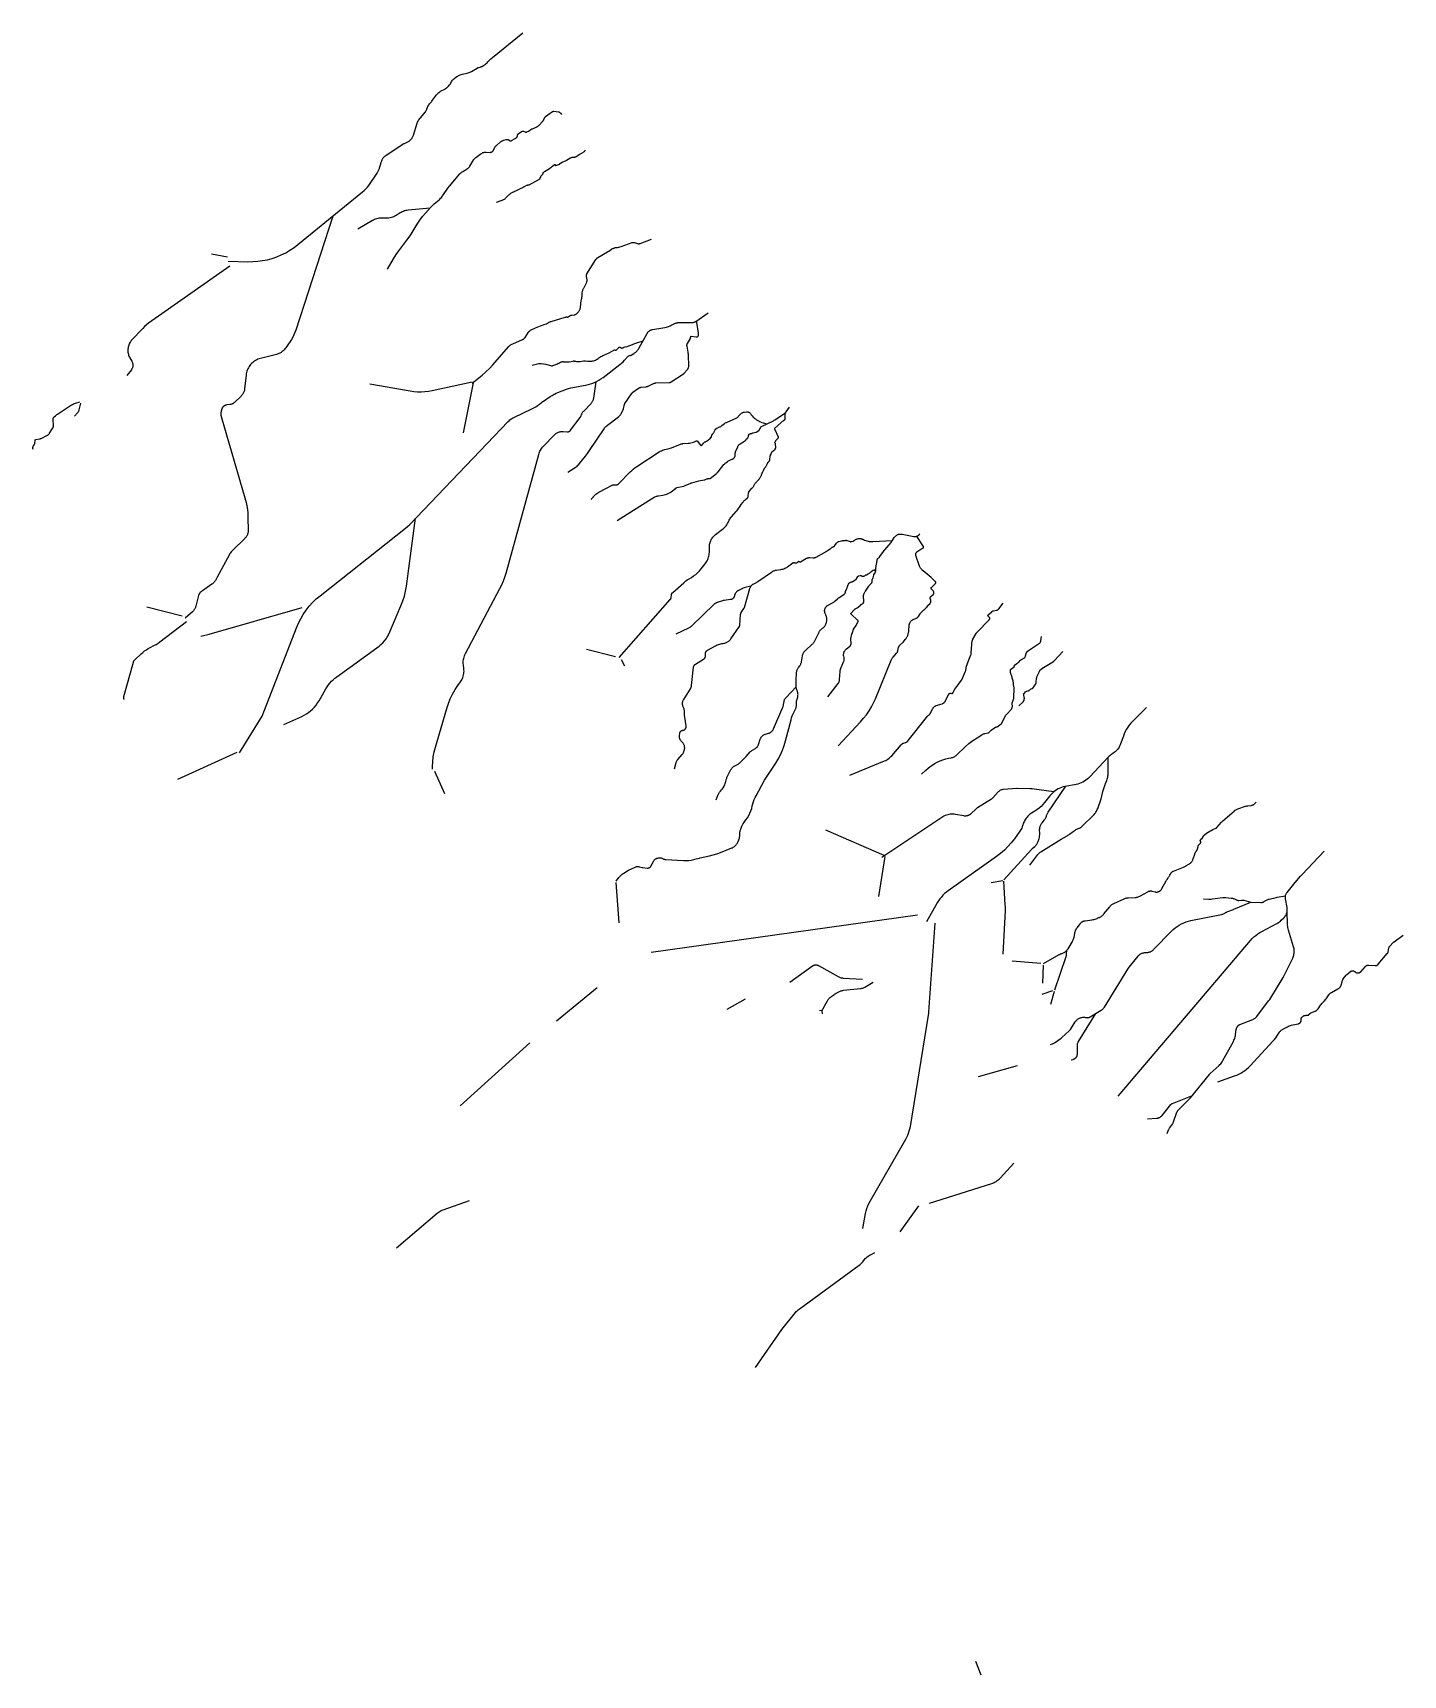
# Model space of a CAD drawing. Extents: x 473934 to 509948, y 2633682 to 2676856.
import ezdxf

# ---------------------------------------------------------------- set-up
doc = ezdxf.new("R2010")
doc.units = 0
for name, color, linetype in [('CH_HAW-CH1-FP', 1, 'CONTINUOUS'), ('CH_HAW-CH2-SS', 2, 'CONTINUOUS'), ('CH_HAW-CH3-SS', 3, 'CONTINUOUS'), ('CH_HAW-CH4-SS', 4, 'CONTINUOUS'), ('CH_HAW-CH5-SS', 5, 'CONTINUOUS'), ('CH_HAW-CH6-SS', 6, 'CONTINUOUS'), ('CH_HAW-CH7-SS', 7, 'CONTINUOUS'), ('CH_SAK-CH1-FP', 1, 'CONTINUOUS'), ('CH_SAK-CH2-FP', 2, 'CONTINUOUS'), ('CH_SAK-CH3-SM', 3, 'CONTINUOUS'), ('CH_SAK-CH4-SS', 4, 'CONTINUOUS'), ('CH_SAK-CH5-SS', 5, 'CONTINUOUS'), ('CH_SAR-CH1-FP', 6, 'CONTINUOUS'), ('CH_SAR-CH2-SM', 7, 'CONTINUOUS'), ('CH_SAR-CH3-SS', 1, 'CONTINUOUS'), ('CH_SAR-CH4-SS', 2, 'CONTINUOUS'), ('CH_SHA-CH1-FP', 3, 'CONTINUOUS'), ('CH_SHA-CH10-SS', 5, 'CONTINUOUS'), ('CH_SHA-CH11-SS', 6, 'CONTINUOUS'), ('CH_SHA-CH12-SS', 7, 'CONTINUOUS'), ('CH_SHA-CH13-SS', 1, 'CONTINUOUS'), ('CH_SHA-CH14-SS', 2, 'CONTINUOUS'), ('CH_SHA-CH15-SS', 3, 'CONTINUOUS'), ('CH_SHA-CH16-SS', 4, 'CONTINUOUS'), ('CH_SHA-CH17-SS', 5, 'CONTINUOUS'), ('CH_SHA-CH18-SS', 6, 'CONTINUOUS'), ('CH_SHA-CH19-SS', 7, 'CONTINUOUS'), ('CH_SHA-CH2-SM', 4, 'CONTINUOUS'), ('CH_SHA-CH20-SS', 1, 'CONTINUOUS'), ('CH_SHA-CH21-SS', 2, 'CONTINUOUS'), ('CH_SHA-CH3-SM', 5, 'CONTINUOUS'), ('CH_SHA-CH4-SM', 6, 'CONTINUOUS'), ('CH_SHA-CH5-SM', 7, 'CONTINUOUS'), ('CH_SHA-CH6-SM', 1, 'CONTINUOUS'), ('CH_SHA-CH7-SM', 2, 'CONTINUOUS'), ('CH_SHA-CH8-SS', 3, 'CONTINUOUS'), ('CH_SHA-CH9-SS', 4, 'CONTINUOUS'), ('D_HAW-D1-FP', 3, 'CONTINUOUS'), ('D_HAW-D2-FP', 4, 'CONTINUOUS'), ('D_HAW-D3-FP', 5, 'CONTINUOUS'), ('D_SAK-D1-FP', 6, 'CONTINUOUS'), ('D_SAK-D2-FP', 7, 'CONTINUOUS'), ('D_SAK-D3-FP', 1, 'CONTINUOUS'), ('D_SAK-D4-FP', 2, 'CONTINUOUS'), ('D_SAK-D5-FP', 3, 'CONTINUOUS'), ('D_SAK-D6-FP', 4, 'CONTINUOUS'), ('D_SAR-D1-FP', 5, 'CONTINUOUS'), ('D_SAR-D2-FP', 6, 'CONTINUOUS'), ('D_SAR-D3-SM', 7, 'CONTINUOUS'), ('D_SAR-D4-SM', 1, 'CONTINUOUS'), ('D_SHA-D1-FP', 2, 'CONTINUOUS'), ('D_SHA-D10-SM', 4, 'CONTINUOUS'), ('D_SHA-D11-SM', 5, 'CONTINUOUS'), ('D_SHA-D12-SM', 6, 'CONTINUOUS'), ('D_SHA-D13-SM', 7, 'CONTINUOUS'), ('D_SHA-D14-SM', 1, 'CONTINUOUS'), ('D_SHA-D15-SS', 2, 'CONTINUOUS'), ('D_SHA-D16-SS', 3, 'CONTINUOUS'), ('D_SHA-D17-SS', 4, 'CONTINUOUS'), ('D_SHA-D18-SS', 5, 'CONTINUOUS'), ('D_SHA-D19-SS', 6, 'CONTINUOUS'), ('D_SHA-D2-FP', 3, 'CONTINUOUS'), ('D_SHA-D20-SS', 7, 'CONTINUOUS'), ('D_SHA-D21-SS', 1, 'CONTINUOUS'), ('D_SHA-D22-SS', 2, 'CONTINUOUS'), ('D_SHA-D23-SS', 3, 'CONTINUOUS'), ('D_SHA-D3-FP', 4, 'CONTINUOUS'), ('D_SHA-D4-FP', 5, 'CONTINUOUS'), ('D_SHA-D5-FP', 6, 'CONTINUOUS'), ('D_SHA-D6-FP', 7, 'CONTINUOUS'), ('D_SHA-D7-FP', 1, 'CONTINUOUS'), ('D_SHA-D8-FP', 2, 'CONTINUOUS'), ('D_SHA-D9-FP', 3, 'CONTINUOUS')]:
    doc.layers.add(name, color=color, linetype=linetype)

msp = doc.modelspace()

# ---------------------------------------------------------------- linework, layer by layer
at = {"layer": 'CH_HAW-CH1-FP'}
msp.add_lwpolyline([(502462.787, 2648907.038), (504903.534, 2651779.74), (505938.511, 2652997.884), (505981.166, 2653044.971), (506026.725, 2653089.254), (506075.005, 2653130.555), (506125.81, 2653168.707), (506178.935, 2653203.555), (506234.165, 2653234.959), (506627.596, 2653442.412), (506652.561, 2653456.505), (506676.677, 2653472.005), (506699.865, 2653488.862), (506722.049, 2653507.02), (506743.155, 2653526.42), (506812.972, 2653594.385), (506826.599, 2653608.549), (506839.27, 2653623.576), (506850.929, 2653639.4), (506861.528, 2653655.954), (506871.019, 2653673.166), (506879.363, 2653690.962), (506886.524, 2653709.267), (506892.47, 2653728.002), (506897.178, 2653747.085), (506899.045, 2653757.566), (506899.177, 2653758.306), (506900.625, 2653766.436), (506902.798, 2653785.972), (506903.687, 2653805.607), (506903.288, 2653825.259), (506901.603, 2653844.842), (506898.639, 2653864.273), (506855.825, 2654094.177), (506853.803, 2654107.52), (506852.686, 2654120.969), (506852.478, 2654134.463), (506853.181, 2654147.94), (506854.791, 2654161.339), (506857.301, 2654174.599), (506860.699, 2654187.66), (506864.971, 2654200.461), (506870.096, 2654212.946), (506876.051, 2654225.056), (506882.81, 2654236.737), (506890.341, 2654247.936), (506898.61, 2654258.601), (507113.483, 2654517.23), (507252.058, 2654684.025), (507294.221, 2654731.611), (507870.912, 2655342.219)], dxfattribs=at)
at = {"layer": 'CH_HAW-CH2-SS'}
msp.add_lwpolyline([(500679.843, 2650263.454), (500724.561, 2650276.683), (500724.561, 2650276.683), (500736.892, 2650280.771), (500748.932, 2650285.651), (500760.63, 2650291.302), (500771.937, 2650297.701), (500782.804, 2650304.821), (500959.93, 2650429.271), (500959.93, 2650429.271), (500970.103, 2650436.913), (500979.769, 2650445.187), (501168.999, 2650617.877), (501168.999, 2650617.877), (501178.287, 2650626.923), (501186.971, 2650636.552), (501195.011, 2650646.723), (501202.377, 2650657.394), (501331.436, 2650857.99), (501331.436, 2650857.99), (501341.762, 2650872.874), (501353.1, 2650887.003), (501365.395, 2650900.309), (501378.586, 2650912.725), (501392.61, 2650924.194), (501407.398, 2650934.657), (501422.879, 2650944.066), (501438.978, 2650952.374), (501455.616, 2650959.541), (501472.712, 2650965.531), (501490.185, 2650970.317), (501507.948, 2650973.874), (501525.916, 2650976.186), (501544.001, 2650977.241), (501562.116, 2650977.034), (501580.172, 2650975.566), (501598.082, 2650972.845), (501617.955, 2650969.112), (501617.955, 2650969.112), (501627.71, 2650967.611), (501637.542, 2650966.754), (501647.409, 2650966.545), (501657.269, 2650966.986), (501667.078, 2650968.074), (501676.795, 2650969.805), (501686.377, 2650972.172), (501695.782, 2650975.163), (501704.97, 2650978.766), (501713.902, 2650982.966), (501722.538, 2650987.744), (502012.339, 2651160.77), (502012.339, 2651160.77), (502026.749, 2651170.058), (502040.488, 2651180.312), (502053.492, 2651191.484), (502065.701, 2651203.52), (502077.055, 2651216.365), (502087.503, 2651229.958), (502096.994, 2651244.235), (502712.598, 2652242.876), (502712.598, 2652242.876), (502730.435, 2652269.821), (502749.975, 2652295.558), (502985.794, 2652586.162), (502985.794, 2652586.162), (502997.168, 2652599.227), (503009.42, 2652611.473), (503022.491, 2652622.841), (503036.318, 2652633.276), (503050.834, 2652642.729), (503065.969, 2652651.154), (503081.652, 2652658.511), (503097.807, 2652664.764), (503114.355, 2652669.883), (503131.219, 2652673.845), (503148.316, 2652676.628), (503165.566, 2652678.222), (503223.761, 2652681.568), (503223.761, 2652681.568), (503240.5, 2652683.097), (503257.099, 2652685.747), (503273.483, 2652689.507), (503289.576, 2652694.359), (503305.307, 2652700.281), (503320.605, 2652707.247), (503335.4, 2652715.226), (503349.625, 2652724.181), (503363.217, 2652734.071), (503376.113, 2652744.852), (503388.255, 2652756.476), (503857.278, 2653236.689), (503857.278, 2653236.689), (503905.014, 2653282.436), (503955.669, 2653324.929), (504009.022, 2653363.982), (504064.838, 2653399.423), (504122.875, 2653431.099), (504182.878, 2653458.87), (504244.584, 2653482.615), (504307.725, 2653502.231), (504372.025, 2653517.631), (505173.411, 2653681.765), (505173.411, 2653681.765), (505191.499, 2653686.058), (505209.287, 2653691.463), (505226.707, 2653697.959), (505243.69, 2653705.522), (505260.172, 2653714.122), (505276.09, 2653723.727), (505281.714, 2653727.363), (505281.714, 2653727.363), (505295.734, 2653735.892), (505310.199, 2653743.641), (505325.066, 2653750.589), (505340.291, 2653756.712), (505486.365, 2653810.875), (505486.365, 2653810.875), (505499.323, 2653816.025), (505945.619, 2654005.532), (505945.619, 2654005.532), (506206.269, 2653993.487), (506206.269, 2653993.487), (506216.076, 2653993.355), (506225.871, 2653993.864), (506235.611, 2653995.012), (506245.256, 2653996.794), (506254.763, 2653999.202), (506264.093, 2654002.227), (506273.205, 2654005.855), (506282.061, 2654010.071), (506290.622, 2654014.856), (506298.852, 2654020.191), (506306.716, 2654026.052), (506306.716, 2654026.052), (506322.076, 2654037.518), (506338.137, 2654047.979), (506354.833, 2654057.394), (506372.097, 2654065.723), (506389.857, 2654072.933), (506408.041, 2654078.993), (506426.575, 2654083.881), (506608.963, 2654125.791), (506608.963, 2654125.791), (506637.474, 2654131.476), (506856.027, 2654168.478)], dxfattribs=at)
at = {"layer": 'CH_HAW-CH3-SS'}
msp.add_lwpolyline([(501227.378, 2649856.579), (501276.711, 2649870.523), (501276.711, 2649870.523), (501286.449, 2649873.638), (501295.952, 2649877.408), (501305.177, 2649881.818), (501314.08, 2649886.846), (501322.619, 2649892.468), (501330.756, 2649898.659), (501338.452, 2649905.39), (501345.672, 2649912.63), (501352.381, 2649920.345), (501358.55, 2649928.498), (501364.149, 2649937.053), (501369.151, 2649945.97), (501373.535, 2649955.207), (501377.28, 2649964.721), (501380.368, 2649974.468), (501382.784, 2649984.402), (501384.518, 2649994.478), (501385.562, 2650004.649), (501385.911, 2650014.867), (501385.911, 2650236.123), (501385.911, 2650236.123), (501386.389, 2650249.947), (501387.822, 2650263.705), (501390.202, 2650277.331), (501393.519, 2650290.761), (501397.755, 2650303.928), (501402.892, 2650316.772), (501408.905, 2650329.23), (501415.764, 2650341.242), (501869.328, 2651075.385)], dxfattribs=at)
at = {"layer": 'CH_HAW-CH4-SS'}
msp.add_lwpolyline([(503232.183, 2648310.987), (503469.774, 2648324.264), (503469.774, 2648324.264), (503483.573, 2648325.515), (503497.252, 2648327.719), (503510.746, 2648330.865), (503523.989, 2648334.938), (503536.919, 2648339.918), (503549.473, 2648345.781), (503561.591, 2648352.499), (503573.215, 2648360.04), (503584.289, 2648368.368), (503594.759, 2648377.443), (503604.576, 2648387.22), (503613.693, 2648397.654), (503846.732, 2648683.796), (503846.732, 2648683.796), (503850.936, 2648688.632), (503855.441, 2648693.19), (503860.228, 2648697.449), (503865.279, 2648701.393), (503870.572, 2648705.006), (503876.085, 2648708.272), (503881.796, 2648711.178), (503887.682, 2648713.713), (504409.56, 2648918.886)], dxfattribs=at)
at = {"layer": 'CH_HAW-CH5-SS'}
msp.add_lwpolyline([(503750.721, 2647925.231), (503783.644, 2648013.606), (503783.644, 2648013.606), (503788.357, 2648025.144), (503793.779, 2648036.365), (503799.889, 2648047.227), (503806.664, 2648057.688), (503883.359, 2648168.383), (503883.359, 2648168.383), (503892.221, 2648182.11), (503900.167, 2648196.388), (503907.163, 2648211.153), (503913.18, 2648226.345), (504004.033, 2648479.607), (504004.033, 2648479.607), (504008.796, 2648491.643), (504014.327, 2648503.346), (504020.604, 2648514.666), (504027.599, 2648525.556), (504035.285, 2648535.972), (504043.628, 2648545.868), (504052.594, 2648555.204), (504343.584, 2648839.21), (504343.584, 2648839.21), (504351.901, 2648847.828), (504359.687, 2648856.929), (504855.881, 2649473.35), (504855.881, 2649473.35), (504862.377, 2649481.017), (504869.249, 2649488.348), (504876.482, 2649495.325), (505109.061, 2649708.669), (505109.061, 2649708.669), (505132.476, 2649731.606), (505154.338, 2649756.027), (505174.553, 2649781.829), (505193.035, 2649808.9), (505209.703, 2649837.123), (505486.86, 2650343.648), (505486.86, 2650343.648), (505500.892, 2650371.297), (505513.185, 2650399.763), (505523.689, 2650428.936), (505532.364, 2650458.703), (505539.178, 2650488.952), (505544.104, 2650519.564), (505562.873, 2650664.78), (505562.873, 2650664.78), (505564.485, 2650674.647), (505566.749, 2650684.385), (505569.658, 2650693.95), (505573.197, 2650703.3), (505577.351, 2650712.393), (505582.102, 2650721.19), (505587.428, 2650729.65), (505593.306, 2650737.737), (505599.709, 2650745.415), (505606.61, 2650752.649), (505613.977, 2650759.407), (505621.778, 2650765.659), (505629.978, 2650771.378), (505638.541, 2650776.538), (505647.428, 2650781.116), (505656.601, 2650785.092), (505995.922, 2650918.922), (505995.922, 2650918.922), (506011.545, 2650925.707), (506026.67, 2650933.541), (506041.226, 2650942.386), (506055.146, 2650952.202), (506068.365, 2650962.943), (506080.823, 2650974.559), (506092.46, 2650986.996), (506103.224, 2651000.197), (506413.015, 2651407.735), (506413.015, 2651407.735), (506441.139, 2651446.637), (506467.363, 2651486.843), (506746.824, 2651938.637), (506746.824, 2651938.637), (506770.803, 2651979.54), (506792.816, 2652021.533), (507044.97, 2652531.605), (507044.97, 2652531.605), (507056.291, 2652556.636), (507065.868, 2652582.385), (507073.655, 2652608.73), (507079.615, 2652635.548), (507083.72, 2652662.712), (507085.951, 2652690.094), (507086.297, 2652717.564), (507084.757, 2652744.993), (507081.338, 2652772.252), (507076.056, 2652799.212), (507068.935, 2652825.746), (506933.201, 2653270.007), (506933.201, 2653270.007), (506924.67, 2653301.589), (506918.224, 2653333.661), (506913.888, 2653366.087), (506911.682, 2653398.726), (506899.203, 2653757.544)], dxfattribs=at)
at = {"layer": 'CH_HAW-CH6-SS'}
msp.add_lwpolyline([(504699.179, 2654088.731), (504842.577, 2654082.451), (504842.577, 2654082.451), (504873.769, 2654082.058), (504904.924, 2654083.612), (504935.922, 2654087.105), (505210.72, 2654126.79), (505210.72, 2654126.79), (505229.839, 2654128.928), (505249.056, 2654129.836), (505268.292, 2654129.51), (505287.468, 2654127.952), (505427.616, 2654112.028), (505427.616, 2654112.028), (505445.957, 2654109.368), (505464.1, 2654105.581), (505481.973, 2654100.68), (505499.51, 2654094.685), (505516.643, 2654087.619), (505533.308, 2654079.508), (505569.912, 2654060.271), (505569.912, 2654060.271), (505575.923, 2654057.364), (505582.116, 2654054.864), (505588.461, 2654052.783), (505594.931, 2654051.131), (505601.497, 2654049.913), (505608.13, 2654049.137), (505614.799, 2654048.805), (505621.476, 2654048.919), (505628.131, 2654049.479), (505704.209, 2654058.441), (505704.209, 2654058.441), (505713.555, 2654059.246), (505722.932, 2654059.466), (505732.305, 2654059.1), (505741.637, 2654058.148), (505750.891, 2654056.615), (505760.031, 2654054.506), (505945.619, 2654005.532)], dxfattribs=at)
at = {"layer": 'CH_HAW-CH7-SS'}
msp.add_lwpolyline([(505077.422, 2649282.725), (505518.543, 2649435.957), (505518.543, 2649435.957), (505575.688, 2649457.788), (505631.391, 2649483.072), (505685.444, 2649511.715), (505737.644, 2649543.609), (505787.797, 2649578.635), (505835.714, 2649616.663), (505881.216, 2649657.549), (505924.133, 2649701.14), (506532.5, 2650358.107), (506532.5, 2650358.107), (506566.302, 2650396.537), (506598.094, 2650436.646), (506627.792, 2650478.329), (506700.516, 2650586.138), (506700.516, 2650586.138), (506710.67, 2650600.123), (506721.767, 2650613.374), (506733.753, 2650625.826), (506746.571, 2650637.42), (506760.159, 2650648.101), (506774.452, 2650657.818), (506789.383, 2650666.523), (506905.543, 2650728.977), (506905.543, 2650728.977), (506932.54, 2650742.459), (506960.302, 2650754.287), (506988.726, 2650764.419), (507017.71, 2650772.817), (507047.148, 2650779.452), (507194.851, 2650808.089), (507194.851, 2650808.089), (507200.822, 2650809.459), (507206.685, 2650811.232), (507212.414, 2650813.399), (507217.983, 2650815.952), (507223.364, 2650818.877), (507228.535, 2650822.161), (507233.47, 2650825.789), (507238.147, 2650829.745), (507242.544, 2650834.01), (507246.641, 2650838.564), (507250.418, 2650843.386), (507253.859, 2650848.454), (507256.947, 2650853.744), (507259.668, 2650859.232), (507262.009, 2650864.892), (507263.96, 2650870.699), (507265.512, 2650876.624), (507266.656, 2650882.642), (507267.389, 2650888.723), (507267.707, 2650894.84), (507267.607, 2650900.965), (507267.092, 2650907.069), (507266.162, 2650913.123), (507266.045, 2650913.743), (507266.045, 2650913.743), (507265.289, 2650918.694), (507264.878, 2650923.685), (507264.816, 2650928.693), (507265.101, 2650933.692), (507265.734, 2650938.66), (507266.71, 2650943.572), (507268.026, 2650948.404), (507269.674, 2650953.133), (507271.647, 2650957.736), (507273.935, 2650962.19), (507276.527, 2650966.475), (507279.411, 2650970.57), (507282.572, 2650974.453), (507285.996, 2650978.108), (507289.665, 2650981.516), (507301.699, 2650991.937), (507301.699, 2650991.937), (507309.071, 2650997.923), (507316.806, 2651003.43), (507324.875, 2651008.437), (507333.244, 2651012.923), (507341.88, 2651016.871), (507350.748, 2651020.264), (507359.814, 2651023.09), (507369.04, 2651025.336), (507378.39, 2651026.994), (507387.825, 2651028.057), (507443.935, 2651032.585), (507443.935, 2651032.585), (507447.219, 2651032.96), (507450.472, 2651033.551), (507453.679, 2651034.356), (507456.825, 2651035.371), (507459.898, 2651036.591), (507462.883, 2651038.012), (507465.768, 2651039.627), (507468.54, 2651041.429), (507471.186, 2651043.411), (507473.696, 2651045.563), (507476.058, 2651047.876), (507478.262, 2651050.34), (507480.298, 2651052.945), (507482.158, 2651055.678), (507486.706, 2651062.862), (507486.706, 2651062.862), (507489.222, 2651066.569), (507491.971, 2651070.107), (507494.939, 2651073.462), (507498.117, 2651076.62), (507501.49, 2651079.568), (507505.045, 2651082.295), (507508.766, 2651084.789), (507512.64, 2651087.04), (507516.65, 2651089.038), (507520.779, 2651090.775), (507633.996, 2651134.206), (507633.996, 2651134.206), (507644.785, 2651138.777), (507655.233, 2651144.08), (507665.292, 2651150.091), (507674.912, 2651156.78), (507684.048, 2651164.116), (507692.658, 2651172.064), (507700.7, 2651180.586), (507708.135, 2651189.642), (507714.929, 2651199.188), (507776.373, 2651292.147), (507776.373, 2651292.147), (507793.063, 2651315.871), (507811.1, 2651338.587), (507830.424, 2651360.219), (507850.97, 2651380.694), (507867.672, 2651396.399), (507867.672, 2651396.399), (507888.956, 2651417.656), (507908.924, 2651440.154), (507927.503, 2651463.812), (507944.625, 2651488.545), (507993.749, 2651564.273), (507993.749, 2651564.273), (508000.801, 2651574.441), (508008.468, 2651584.153), (508016.722, 2651593.373), (508025.529, 2651602.064), (508034.857, 2651610.195), (508044.671, 2651617.732), (508054.931, 2651624.649), (508065.6, 2651630.918), (508229.957, 2651720.772), (508229.957, 2651720.772), (508241.31, 2651727.474), (508252.196, 2651734.909), (508262.569, 2651743.044), (508272.384, 2651751.846), (508281.597, 2651761.275), (508290.169, 2651771.291), (508298.062, 2651781.849), (508305.243, 2651792.905), (508311.68, 2651804.409), (508317.345, 2651816.313), (508322.214, 2651828.564), (508326.265, 2651841.109), (508357.904, 2651951.401), (508357.904, 2651951.401), (508359.797, 2651957.302), (508362.051, 2651963.074), (508364.659, 2651968.696), (508367.61, 2651974.145), (508370.892, 2651979.401), (508374.494, 2651984.444), (508452.767, 2652087.141), (508452.767, 2652087.141), (508456.382, 2652091.611), (508460.247, 2652095.865), (508464.351, 2652099.891), (508468.678, 2652103.674), (508554.317, 2652174.295), (508554.317, 2652174.295), (508559.673, 2652178.415), (508565.295, 2652182.165), (508571.157, 2652185.526), (508577.232, 2652188.484), (508583.494, 2652191.024), (508589.913, 2652193.136), (508596.46, 2652194.81), (508603.105, 2652196.037), (508609.818, 2652196.813), (508616.567, 2652197.134), (508623.323, 2652196.999), (508630.055, 2652196.407), (508636.731, 2652195.362), (508643.321, 2652193.869), (508649.796, 2652191.934), (508656.125, 2652189.566), (508662.279, 2652186.776), (508668.231, 2652183.577), (508673.954, 2652179.983), (508679.42, 2652176.011), (508697.353, 2652162.031), (508697.353, 2652162.031), (508702.904, 2652158.002), (508708.718, 2652154.363), (508714.767, 2652151.131), (508721.024, 2652148.322), (508727.459, 2652145.948), (508734.041, 2652144.02), (508740.74, 2652142.548), (508747.524, 2652141.539), (508754.361, 2652140.998), (508761.219, 2652140.926), (508768.067, 2652141.325), (508774.87, 2652142.192), (508781.598, 2652143.523), (508788.219, 2652145.312), (508794.702, 2652147.551), (508801.017, 2652150.229), (508807.132, 2652153.334), (508813.021, 2652156.851), (508818.655, 2652160.762), (508824.007, 2652165.051), (508829.052, 2652169.697), (508833.768, 2652174.678), (508956.565, 2652313.631), (508956.565, 2652313.631), (508961.092, 2652318.425), (508965.925, 2652322.91), (508971.043, 2652327.067), (508976.423, 2652330.878), (508982.044, 2652334.326), (508987.879, 2652337.396), (508993.904, 2652340.075), (509000.092, 2652342.351), (509006.417, 2652344.214), (509012.851, 2652345.657), (509019.366, 2652346.672), (509025.934, 2652347.256), (509032.526, 2652347.405), (509039.113, 2652347.12), (509209.552, 2652334.102), (509209.552, 2652334.102), (509216.287, 2652333.815), (509223.026, 2652333.983), (509229.738, 2652334.605), (509236.393, 2652335.677), (509242.961, 2652337.195), (509249.412, 2652339.152), (509255.716, 2652341.54), (509261.845, 2652344.346), (509267.77, 2652347.56), (509273.466, 2652351.165), (509278.907, 2652355.145), (509284.066, 2652359.483), (509288.922, 2652364.159), (509293.451, 2652369.152), (509532.389, 2652651.043), (509532.389, 2652651.043), (509536.264, 2652655.913), (509539.827, 2652661.014), (509543.067, 2652666.328), (509545.97, 2652671.832), (509548.524, 2652677.507), (509550.721, 2652683.329), (509552.552, 2652689.277), (509554.008, 2652695.327), (509575.851, 2652800.282), (509575.851, 2652800.282), (509577.478, 2652806.943), (509579.557, 2652813.477), (509582.079, 2652819.853), (509585.032, 2652826.041), (509588.402, 2652832.013), (509592.173, 2652837.739), (509596.328, 2652843.194), (509600.847, 2652848.351), (509687.013, 2652940.134), (509687.013, 2652940.134), (509695.629, 2652948.769), (509704.756, 2652956.862), (509714.359, 2652964.384), (509948.444, 2653136.482)], dxfattribs=at)
at = {"layer": 'CH_SAK-CH1-FP'}
msp.add_lwpolyline([(481817.137, 2672034.428), (480844.655, 2669037.484), (480844.655, 2669037.484), (480821.961, 2668974.754), (480795.134, 2668913.677), (480764.296, 2668854.524), (480729.582, 2668797.559), (480599.752, 2668599.68), (480599.752, 2668599.68), (480580.108, 2668571.854), (480558.614, 2668545.43), (480535.371, 2668520.53), (480510.487, 2668497.271), (480484.077, 2668475.76), (480456.263, 2668456.097), (480427.176, 2668438.373), (480396.949, 2668422.67), (480365.723, 2668409.063), (480333.643, 2668397.612), (480300.858, 2668388.373), (479915.583, 2668293.832), (479915.583, 2668293.832), (479882.814, 2668284.597), (479850.749, 2668273.154), (479819.538, 2668259.556), (479789.324, 2668243.865), (479760.248, 2668226.154), (479732.445, 2668206.506), (479706.043, 2668185.012), (479681.166, 2668161.77), (479657.927, 2668136.89), (479636.436, 2668110.485), (479616.791, 2668082.68), (479599.084, 2668053.602), (479583.396, 2668023.386), (479569.802, 2667992.173), (479558.362, 2667960.107), (479549.132, 2667927.337), (479542.153, 2667894.015), (479537.458, 2667860.295), (479499.128, 2667494.154), (479499.128, 2667494.154), (479496.526, 2667475.172), (479492.717, 2667456.394), (479487.718, 2667437.898), (479481.547, 2667419.759), (479474.232, 2667402.05), (479465.801, 2667384.845), (479456.289, 2667368.213), (479445.735, 2667352.222), (479434.181, 2667336.937), (479421.675, 2667322.421), (479408.268, 2667308.733), (479230.023, 2667138.013), (479230.023, 2667138.013), (479220.352, 2667129.334), (479210.138, 2667121.302), (479199.424, 2667113.951), (479188.255, 2667107.31), (479176.678, 2667101.409), (479164.743, 2667096.272), (479152.499, 2667091.921), (479139.999, 2667088.374), (479127.294, 2667085.646), (479114.44, 2667083.749), (479028.962, 2667073.96), (479028.962, 2667073.96), (479018.754, 2667072.433), (479008.675, 2667070.208), (478998.772, 2667067.295), (478989.094, 2667063.708), (478979.685, 2667059.464), (478970.59, 2667054.583), (478961.853, 2667049.088), (478953.514, 2667043.005), (478945.613, 2667036.363), (478938.187, 2667029.193), (478931.272, 2667021.53), (478924.901, 2667013.409), (478919.103, 2667004.869), (478913.906, 2666995.951), (478909.335, 2666986.697), (478905.411, 2666977.15), (478902.153, 2666967.356), (478885.149, 2666909.683), (478885.149, 2666909.683), (478881.148, 2666894.337), (478878.129, 2666878.769), (478876.103, 2666863.04), (478875.078, 2666847.215), (478875.059, 2666831.357), (478876.045, 2666815.529), (478878.032, 2666799.795), (478881.013, 2666784.22), (478884.976, 2666768.864), (479508.609, 2664634.527), (479508.609, 2664634.527), (479541.689, 2664505.497), (479566.106, 2664374.552), (479581.754, 2664242.272), (479588.561, 2664109.243), (479594.377, 2663782.948), (479594.377, 2663782.948), (479594.042, 2663762.459), (479592.31, 2663742.039), (479589.187, 2663721.786), (479584.689, 2663701.794), (479578.836, 2663682.154), (479571.657, 2663662.961), (479563.183, 2663644.302), (479553.456, 2663626.265), (479542.52, 2663608.935), (479530.427, 2663592.391), (479517.232, 2663576.712), (479502.998, 2663561.97), (479191.051, 2663260.236), (479191.051, 2663260.236), (479169.689, 2663238.266), (479149.712, 2663215.029), (479131.196, 2663190.611), (479114.21, 2663165.106), (479098.82, 2663138.607), (478777.5, 2662544.166), (478731.853, 2662462.856), (478731.853, 2662462.856), (478721.888, 2662446.368), (478710.885, 2662430.555), (478698.89, 2662415.48), (478685.952, 2662401.205), (478672.124, 2662387.791), (478657.464, 2662375.292), (478642.032, 2662363.76), (478390.089, 2662187.801), (478390.089, 2662187.801), (478375.454, 2662176.903), (478361.509, 2662165.135), (478333.575, 2662140.07), (478333.575, 2662140.07), (478326.44, 2662133.231), (478319.771, 2662125.936), (478313.597, 2662118.217), (478307.944, 2662110.109), (478302.838, 2662101.647), (478298.3, 2662092.866), (478294.35, 2662083.805), (478291.006, 2662074.504), (478288.281, 2662065.003), (478217.526, 2661783.596), (478217.526, 2661783.596), (478212.038, 2661764.477), (478205.296, 2661745.763), (478197.329, 2661727.537), (478188.171, 2661709.879), (478177.863, 2661692.867), (478166.45, 2661676.575), (478153.983, 2661661.076), (478140.517, 2661646.436), (478126.109, 2661632.722), (477940.198, 2661467.141)], dxfattribs=at)
at = {"layer": 'CH_SAK-CH2-FP'}
msp.add_lwpolyline([(479063.722, 2670853.32), (479586.893, 2670839.844), (479586.893, 2670839.844), (479715.842, 2670840.68), (479844.469, 2670849.825), (479972.24, 2670867.24), (480098.623, 2670892.853), (480223.092, 2670926.557), (480345.131, 2670968.211), (480464.231, 2671017.644), (480579.899, 2671074.649), (480691.653, 2671138.989), (480799.028, 2671210.398), (480901.578, 2671288.577), (482599.768, 2672671.99), (482599.768, 2672671.99), (482645.212, 2672711.34), (482688.208, 2672753.35), (482728.603, 2672797.867), (482766.25, 2672844.731), (482801.014, 2672893.772), (482948.486, 2673115.663), (482948.486, 2673115.663), (482980.33, 2673166.859), (483009.03, 2673219.881), (483034.483, 2673274.536), (483056.596, 2673330.625), (483075.288, 2673387.946), (483090.492, 2673446.288), (483092.416, 2673454.7), (483092.416, 2673454.7), (483097.747, 2673474.786), (483104.455, 2673494.455), (483112.509, 2673513.611), (483121.87, 2673532.165), (483132.493, 2673550.025), (483144.327, 2673567.108), (483157.315, 2673583.33), (483171.395, 2673598.614), (483186.5, 2673612.887), (483202.556, 2673626.08), (483219.487, 2673638.13), (483655.117, 2673925.968), (483655.117, 2673925.968), (483669.917, 2673935.142), (483685.224, 2673943.441), (483700.986, 2673950.838), (483771.326, 2673981.388), (483771.326, 2673981.388), (483789.105, 2673989.813), (483806.294, 2673999.386), (483822.818, 2674010.065), (483838.607, 2674021.804), (483853.593, 2674034.553), (483867.711, 2674048.256), (483880.9, 2674062.856), (483893.103, 2674078.288), (483904.269, 2674094.488), (483914.35, 2674111.384), (483923.3, 2674128.905), (483931.084, 2674146.975), (483937.666, 2674165.516), (484038.343, 2674481.63), (484038.343, 2674481.63), (484047.602, 2674507.577), (484058.625, 2674532.824), (484071.36, 2674557.254), (484085.746, 2674580.748), (484101.716, 2674603.197), (484119.192, 2674624.493), (484220.436, 2674739.545), (484220.436, 2674739.545), (484237.13, 2674759.821), (484252.457, 2674781.149), (484266.352, 2674803.436), (484278.754, 2674826.588), (484289.61, 2674850.503), (484298.873, 2674875.079), (484298.873, 2674875.079), (484307.928, 2674899.151), (484318.51, 2674922.591), (484330.577, 2674945.302), (484344.079, 2674967.192), (484358.959, 2674988.168), (484375.156, 2675008.145), (484392.604, 2675027.039), (484392.604, 2675027.039), (484408.763, 2675044.452), (484423.859, 2675062.793), (484437.84, 2675081.997), (484515.078, 2675194.998), (484515.078, 2675194.998), (484530.876, 2675216.53), (484548.075, 2675236.961), (484566.599, 2675256.198), (484586.366, 2675274.156), (484607.287, 2675290.756), (484629.269, 2675305.922), (484652.214, 2675319.587), (484760.087, 2675379.049), (484760.087, 2675379.049), (484782.108, 2675392.123), (484803.247, 2675406.58), (484823.418, 2675422.36), (484842.537, 2675439.398), (484860.527, 2675457.625), (484877.314, 2675476.965), (484892.829, 2675497.341), (484907.008, 2675518.667), (484919.793, 2675540.857), (484919.793, 2675540.857), (484933.35, 2675564.285), (484948.459, 2675586.744), (484965.053, 2675608.129), (484983.055, 2675628.342), (485002.383, 2675647.292), (485022.948, 2675664.892), (485044.657, 2675681.06), (485079.26, 2675705.055), (485079.26, 2675705.055), (485100.013, 2675718.516), (485121.56, 2675730.668), (485143.816, 2675741.465), (485166.697, 2675750.866), (485190.115, 2675758.835), (485213.981, 2675765.341), (485352.15, 2675798.451), (485352.15, 2675798.451), (485375.534, 2675804.809), (485398.489, 2675812.572), (485420.933, 2675821.71), (485442.781, 2675832.191), (485463.955, 2675843.976), (485608.633, 2675930.337), (485608.633, 2675930.337), (485617.033, 2675934.993), (485625.713, 2675939.102), (485634.638, 2675942.647), (485643.772, 2675945.613), (485653.076, 2675947.989), (485692.716, 2675956.769), (485692.716, 2675956.769), (485701.809, 2675959.084), (485710.74, 2675961.963), (485719.474, 2675965.395), (485727.975, 2675969.366), (485736.212, 2675973.861), (485776.36, 2675997.428), (485776.36, 2675997.428), (485802.301, 2676013.745), (485827.194, 2676031.62), (485850.944, 2676050.987), (485873.464, 2676071.772), (485894.667, 2676093.898), (485900.94, 2676100.858), (485900.94, 2676100.858), (485937.03, 2676138.854), (485975.06, 2676174.907), (486014.927, 2676208.918), (486814.684, 2676855.774)], dxfattribs=at)
at = {"layer": 'CH_SAK-CH3-SM'}
msp.add_lwpolyline([(483256.435, 2670645.469), (483414.512, 2670918.056), (483414.512, 2670918.056), (483481.025, 2671024.86), (483554.122, 2671127.272), (483763.34, 2671401.708), (483763.34, 2671401.708), (483822.072, 2671482.889), (483876.665, 2671566.909), (484038.314, 2671829.884), (484038.314, 2671829.884), (484104.039, 2671929.964), (484175.636, 2672025.932), (484252.847, 2672117.443), (484381.838, 2672261.355), (484381.838, 2672261.355), (484429.501, 2672310.984), (484480.464, 2672357.218), (484609.06, 2672466.056), (484609.06, 2672466.056), (484630.535, 2672485.321), (484650.863, 2672505.793), (484669.976, 2672527.403), (484687.811, 2672550.08), (484704.308, 2672573.747), (484801.817, 2672722.613), (484801.817, 2672722.613), (484839.942, 2672776.813), (484881.574, 2672828.368), (485159.783, 2673150.449), (485159.783, 2673150.449), (485172.963, 2673164.743), (485187.04, 2673178.153), (485201.956, 2673190.623), (485217.649, 2673202.101), (485234.053, 2673212.538), (485350.293, 2673281.311), (485350.293, 2673281.311), (485361.847, 2673288.694), (485372.868, 2673296.85), (485383.305, 2673305.742), (485393.107, 2673315.329), (485402.23, 2673325.564), (485410.63, 2673336.401), (485418.268, 2673347.787), (485527.407, 2673523.205), (485527.407, 2673523.205), (485534.377, 2673533.661), (485541.99, 2673543.659), (485550.217, 2673553.159), (485559.023, 2673562.123), (485568.375, 2673570.517), (485578.236, 2673578.307), (485715.772, 2673680.106), (485715.772, 2673680.106), (485727.018, 2673687.85), (485738.766, 2673694.809), (485750.962, 2673700.95), (485763.548, 2673706.244), (485776.466, 2673710.668), (485789.656, 2673714.199), (485803.056, 2673716.822), (485816.604, 2673718.525), (485830.237, 2673719.3), (485843.891, 2673719.142), (485946.294, 2673714.461), (485946.294, 2673714.461), (485953.264, 2673714.386), (485960.222, 2673714.796), (485967.135, 2673715.69), (485973.969, 2673717.064), (485980.691, 2673718.91), (485987.267, 2673721.22), (485993.667, 2673723.982), (485999.859, 2673727.184), (486005.812, 2673730.809), (486011.499, 2673734.84), (486016.891, 2673739.258), (486021.962, 2673744.04), (486026.688, 2673749.164), (486031.045, 2673754.605), (486035.013, 2673760.336), (486038.572, 2673766.329), (486041.705, 2673772.556), (486079.157, 2673853.951), (486079.157, 2673853.951), (486082.058, 2673859.752), (486085.328, 2673865.353), (486088.955, 2673870.729), (486092.922, 2673875.86), (486097.214, 2673880.722), (486101.812, 2673885.296), (486106.697, 2673889.562), (486226.061, 2673987.174), (486226.061, 2673987.174), (486238.904, 2673997.001), (486252.356, 2674005.978), (486266.36, 2674014.065), (486280.857, 2674021.231), (486295.787, 2674027.444), (486311.088, 2674032.679), (486377.294, 2674052.963), (486377.294, 2674052.963), (486382.348, 2674054.32), (486387.485, 2674055.322), (486392.68, 2674055.963), (486397.906, 2674056.24), (486403.139, 2674056.153), (486408.353, 2674055.7), (486413.523, 2674054.885), (486418.623, 2674053.711), (486423.629, 2674052.185), (486428.517, 2674050.313), (486433.262, 2674048.104), (486433.262, 2674048.104), (486435.926, 2674046.646), (486438.497, 2674045.029), (486440.964, 2674043.258), (486443.32, 2674041.341), (486445.555, 2674039.285), (486447.661, 2674037.096), (486453.445, 2674030.708), (486453.445, 2674030.708), (486455.77, 2674028.306), (486458.251, 2674026.066), (486460.875, 2674023.996), (486463.632, 2674022.106), (486466.509, 2674020.404), (486469.493, 2674018.899), (486472.571, 2674017.596), (486475.73, 2674016.502), (486478.954, 2674015.621), (486482.23, 2674014.958), (486485.543, 2674014.515), (486488.878, 2674014.294), (486492.221, 2674014.297), (486495.556, 2674014.523), (486498.868, 2674014.971), (486502.143, 2674015.64), (486505.366, 2674016.526), (486508.522, 2674017.625), (486511.598, 2674018.933), (486514.58, 2674020.443), (486517.454, 2674022.149), (486607.956, 2674080.047), (486644.297, 2674100.115), (486644.297, 2674100.115), (486647.098, 2674101.784), (486649.784, 2674103.631), (486652.344, 2674105.649), (486654.767, 2674107.83), (486657.043, 2674110.164), (486659.162, 2674112.642), (486661.115, 2674115.252), (486662.894, 2674117.984), (486664.491, 2674120.826), (486665.9, 2674123.766), (486667.113, 2674126.792), (486668.127, 2674129.89), (486668.937, 2674133.048), (486669.54, 2674136.252), (486669.932, 2674139.488), (486672.008, 2674163.004), (486672.008, 2674163.004), (486672.395, 2674166.208), (486672.988, 2674169.38), (486673.785, 2674172.507), (486674.782, 2674175.577), (486675.974, 2674178.575), (486677.358, 2674181.491), (486678.927, 2674184.311), (486680.674, 2674187.024), (486682.593, 2674189.619), (486684.675, 2674192.084), (486686.912, 2674194.41), (486689.295, 2674196.587), (486691.812, 2674198.606), (486779.529, 2674264.4), (486779.529, 2674264.4), (486782.236, 2674266.294), (486785.062, 2674268.005), (486787.995, 2674269.526), (486791.022, 2674270.85), (486794.13, 2674271.97), (486797.305, 2674272.884), (486800.533, 2674273.585), (486803.801, 2674274.072), (486807.093, 2674274.342), (486810.396, 2674274.394), (486813.696, 2674274.228), (486816.977, 2674273.844), (486820.226, 2674273.244), (486823.428, 2674272.432), (486826.57, 2674271.409), (486829.637, 2674270.181), (486877.4, 2674249.204), (486877.4, 2674249.204), (486880.463, 2674247.978), (486883.6, 2674246.956), (486886.798, 2674246.144), (486890.042, 2674245.544), (486893.319, 2674245.159), (486896.613, 2674244.992), (486899.912, 2674245.042), (486903.2, 2674245.309), (486906.464, 2674245.793), (486909.688, 2674246.49), (486912.86, 2674247.399), (486915.964, 2674248.516), (486918.989, 2674249.834), (486937.191, 2674258.495), (486937.191, 2674258.495), (486964.126, 2674272.326), (486990.175, 2674287.762), (487015.241, 2674304.747), (487024.113, 2674311.159), (487024.113, 2674311.159), (487033.231, 2674317.374), (487042.679, 2674323.076), (487052.427, 2674328.248), (487062.445, 2674332.875), (487162.155, 2674375.63), (487162.155, 2674375.63), (487174.706, 2674381.535), (487186.817, 2674388.296), (487198.43, 2674395.88), (487209.49, 2674404.25), (487219.943, 2674413.367), (487229.739, 2674423.186), (487334.601, 2674535.855), (487334.601, 2674535.855), (487342.249, 2674544.566), (487349.38, 2674553.705), (487355.97, 2674563.243), (487361.996, 2674573.146), (487367.438, 2674583.382), (487397.943, 2674645.004), (487397.943, 2674645.004), (487398.838, 2674646.676), (487399.837, 2674648.289), (487400.935, 2674649.835), (487402.129, 2674651.308), (487403.414, 2674652.703), (487404.784, 2674654.015), (487406.235, 2674655.237), (487407.76, 2674656.365), (487595.122, 2674786.002), (487595.122, 2674786.002), (487597.987, 2674787.843), (487600.97, 2674789.485), (487604.059, 2674790.92), (487607.238, 2674792.142), (487610.493, 2674793.144), (487613.809, 2674793.922), (487617.17, 2674794.473), (487620.561, 2674794.794), (487623.965, 2674794.883), (487627.368, 2674794.74), (487630.753, 2674794.366), (487753.367, 2674776.568), (487753.367, 2674776.568), (487756.752, 2674775.957), (487760.087, 2674775.115), (487763.356, 2674774.045), (487766.544, 2674772.754), (487769.636, 2674771.246), (487772.616, 2674769.529), (487795.45, 2674755.309), (487795.45, 2674755.309), (487797.991, 2674753.617), (487800.423, 2674751.773), (487802.739, 2674749.785), (487804.928, 2674747.658), (487806.984, 2674745.403), (487808.899, 2674743.025), (487810.665, 2674740.536), (487831.423, 2674709.291)], dxfattribs=at)
at = {"layer": 'CH_SAK-CH4-SS'}
msp.add_lwpolyline([(482471.69, 2671704.714), (482858.415, 2671927.231), (482858.415, 2671927.231), (482886.85, 2671942.394), (482916.202, 2671955.694), (482946.351, 2671967.075), (482977.17, 2671976.491), (483008.531, 2671983.902), (483040.305, 2671989.277), (483072.359, 2671992.594), (483104.56, 2671993.84), (483136.774, 2671993.009), (483194.073, 2671989.68), (483194.073, 2671989.68), (483227.41, 2671988.857), (483260.727, 2671990.259), (483293.878, 2671993.878), (483326.713, 2671999.698), (483359.087, 2672007.695), (483390.857, 2672017.831), (483421.879, 2672030.063), (483452.018, 2672044.335), (483481.138, 2672060.585), (483509.11, 2672078.739), (483557.545, 2672112.522), (483557.545, 2672112.522), (483584.533, 2672130.082), (483612.595, 2672145.868), (483641.615, 2672159.816), (483671.472, 2672171.867), (483702.043, 2672181.971), (483733.201, 2672190.086), (483764.817, 2672196.18), (483796.759, 2672200.226), (484375.874, 2672254.701)], dxfattribs=at)
at = {"layer": 'CH_SAK-CH5-SS'}
msp.add_lwpolyline([(486121.254, 2672402.306), (486168.082, 2672420.226), (486168.082, 2672420.226), (486191.239, 2672428.442), (486214.771, 2672435.509), (486214.771, 2672435.509), (486246.235, 2672445.247), (486253.972, 2672447.924), (486253.972, 2672447.924), (486271.509, 2672454.613), (486288.595, 2672462.386), (486305.16, 2672471.211), (486309.129, 2672473.488), (486309.129, 2672473.488), (486326.773, 2672484.438), (486343.617, 2672496.582), (486359.581, 2672509.863), (486374.588, 2672524.216), (486426.246, 2672577.166), (486426.246, 2672577.166), (486436.522, 2672587.207), (486447.268, 2672596.745), (486458.458, 2672605.757), (486499.212, 2672637), (486499.212, 2672637), (486513.883, 2672647.56), (486529.163, 2672657.218), (486544.996, 2672665.938), (486557.394, 2672672.287), (486557.394, 2672672.287), (486573.969, 2672680.145), (486590.994, 2672686.975), (486605.7, 2672692.359), (486605.7, 2672692.359), (486624.229, 2672699.852), (486642.219, 2672708.562), (486750.691, 2672765.619), (486750.691, 2672765.619), (486807.602, 2672793.292), (486832.935, 2672804.634), (486832.935, 2672804.634), (486845.955, 2672810.843), (486858.661, 2672817.67), (486915.182, 2672849.816), (486915.182, 2672849.816), (486918.194, 2672851.396), (486921.307, 2672852.767), (486924.505, 2672853.924), (486927.775, 2672854.861), (486931.101, 2672855.573), (486934.468, 2672856.057), (486937.859, 2672856.312), (486941.26, 2672856.335), (486954.02, 2672855.988), (486954.02, 2672855.988), (486957.312, 2672856.007), (486960.597, 2672856.242), (486963.858, 2672856.694), (486967.083, 2672857.359), (486970.257, 2672858.234), (486973.367, 2672859.317), (486976.398, 2672860.602), (486979.339, 2672862.084), (487247.825, 2673008.665), (487247.825, 2673008.665), (487250.761, 2673010.401), (487253.572, 2673012.332), (487256.245, 2673014.451), (487258.767, 2673016.747), (487261.126, 2673019.21), (487263.312, 2673021.827), (487265.315, 2673024.588), (487267.125, 2673027.479), (487268.734, 2673030.486), (487270.133, 2673033.596), (487271.318, 2673036.794), (487284.966, 2673077.897), (487284.966, 2673077.897), (487286.035, 2673080.81), (487287.282, 2673083.652), (487288.704, 2673086.411), (487290.294, 2673089.076), (487292.046, 2673091.638), (487293.954, 2673094.086), (487336.031, 2673144.749), (487336.031, 2673144.749), (487338.139, 2673147.472), (487340.054, 2673150.333), (487341.767, 2673153.32), (487343.271, 2673156.417), (487344.558, 2673159.611), (487345.622, 2673162.886), (487346.459, 2673166.226), (487346.459, 2673166.226), (487347.281, 2673169.515), (487348.323, 2673172.741), (487349.582, 2673175.888), (487351.051, 2673178.943), (487352.724, 2673181.892), (487354.593, 2673184.72), (487356.649, 2673187.415), (487358.884, 2673189.965), (487361.285, 2673192.358), (487363.844, 2673194.582), (487366.547, 2673196.627), (487382.385, 2673207.79), (487509.069, 2673288.489), (487509.069, 2673288.489), (487511.336, 2673290.022), (487513.517, 2673291.677), (487644.068, 2673396.538), (487644.068, 2673396.538), (487644.345, 2673396.745), (487644.636, 2673396.933), (487644.939, 2673397.1), (487645.254, 2673397.246), (487645.577, 2673397.369), (487645.908, 2673397.47), (487646.246, 2673397.548), (487646.587, 2673397.602), (487646.932, 2673397.633), (487647.278, 2673397.639), (487647.624, 2673397.622), (487647.968, 2673397.58), (487648.308, 2673397.515), (487648.643, 2673397.427), (487648.971, 2673397.316), (487649.29, 2673397.182), (487649.599, 2673397.026), (487649.897, 2673396.85), (487650.182, 2673396.653), (487650.452, 2673396.437), (487650.707, 2673396.203), (487650.945, 2673395.951), (487651.166, 2673395.684), (487651.367, 2673395.402), (487667.508, 2673371.051), (487667.508, 2673371.051), (487667.907, 2673370.491), (487668.344, 2673369.96), (487668.817, 2673369.46), (487669.323, 2673368.994), (487669.859, 2673368.563), (487670.424, 2673368.171), (487671.015, 2673367.818), (487671.628, 2673367.507), (487672.261, 2673367.239), (487672.911, 2673367.015), (487673.576, 2673366.836), (487674.25, 2673366.703), (487674.933, 2673366.617), (487675.619, 2673366.578), (487676.307, 2673366.586), (487676.993, 2673366.642), (487677.673, 2673366.744), (487678.344, 2673366.893), (487679.004, 2673367.088), (487751.159, 2673391.128), (487751.159, 2673391.128), (487754.058, 2673392.194), (487756.885, 2673393.437), (487759.631, 2673394.853), (487762.283, 2673396.435), (487764.833, 2673398.179), (487767.271, 2673400.076), (487769.587, 2673402.12), (487771.772, 2673404.303), (487785.8, 2673419.215), (487785.8, 2673419.215), (487787.905, 2673421.323), (487790.131, 2673423.301), (487792.472, 2673425.144), (487794.918, 2673426.844), (487797.461, 2673428.395), (487841.272, 2673453.363), (487949.653, 2673502.966), (487949.653, 2673502.966), (487955.285, 2673505.761), (487960.731, 2673508.905), (488048.16, 2673563.111), (488048.16, 2673563.111), (488053.388, 2673566.138), (488058.79, 2673568.843), (488064.345, 2673571.218), (488070.033, 2673573.253), (488108.655, 2673585.765), (488108.655, 2673585.765), (488114.285, 2673587.409), (488120.003, 2673588.719), (488125.787, 2673589.692), (488131.618, 2673590.324), (488137.477, 2673590.613), (488174.713, 2673591.357), (488174.713, 2673591.357), (488177.832, 2673591.517), (488180.935, 2673591.872), (488184.01, 2673592.419), (488187.044, 2673593.157), (488190.027, 2673594.084), (488192.946, 2673595.194), (488195.79, 2673596.485), (488198.548, 2673597.951), (488201.209, 2673599.586), (488295.625, 2673661.749), (488295.625, 2673661.749), (488300.865, 2673664.973), (488306.295, 2673667.869), (488363.662, 2673696.232), (488363.662, 2673696.232), (488369.09, 2673699.127), (488374.33, 2673702.35), (488431.334, 2673739.879), (488431.334, 2673739.879), (488434.146, 2673741.873), (488436.815, 2673744.056), (488439.326, 2673746.418), (488441.669, 2673748.947), (488443.832, 2673751.632), (488445.805, 2673754.459), (488447.578, 2673757.415), (488449.144, 2673760.487), (488452.458, 2673767.585)], dxfattribs=at)
at = {"layer": 'CH_SAR-CH1-FP'}
msp.add_lwpolyline([(479364.443, 2657924.771), (479957.082, 2658890.294), (480860.946, 2661214.333), (480860.946, 2661214.333), (480913.142, 2661336.387), (480973.319, 2661454.709), (481041.213, 2661568.779), (481116.525, 2661678.093), (481198.922, 2661782.171), (481288.041, 2661880.554), (481383.491, 2661972.808), (481484.85, 2662058.527), (483728.911, 2663832.005), (483728.911, 2663832.005), (483781.746, 2663876.819), (483831.351, 2663925.184), (486428.625, 2666639.267), (486428.625, 2666639.267), (486450.217, 2666660.503), (486473.055, 2666680.393), (486497.055, 2666698.864), (486522.13, 2666715.849), (486548.187, 2666731.283), (486575.13, 2666745.112), (487049.986, 2666970.937), (487049.986, 2666970.937), (487102.039, 2666997.585), (487152.445, 2667027.229), (487201.032, 2667059.77), (487247.634, 2667095.095), (487294.715, 2667133), (487294.715, 2667133), (487312.22, 2667146.467), (487330.302, 2667159.148), (487529.638, 2667292.471), (487529.638, 2667292.471), (487583.098, 2667325.838), (487638.552, 2667355.771), (487645.598, 2667359.292), (487645.598, 2667359.292), (487690.248, 2667380.246), (487735.877, 2667398.973), (487961.758, 2667485.233), (487961.758, 2667485.233), (488015.303, 2667503.958), (488069.823, 2667519.618), (488125.144, 2667532.161), (488502.18, 2667606.469), (488502.18, 2667606.469), (488566.471, 2667621.36), (488629.641, 2667640.458), (488691.412, 2667663.681), (488751.518, 2667690.929), (488809.696, 2667722.081), (488865.692, 2667757.002), (488919.263, 2667795.541), (489358.357, 2668133.958), (489358.357, 2668133.958), (489403.996, 2668171.329), (489447.352, 2668211.327), (489488.275, 2668253.811), (489582.966, 2668358.104), (489582.966, 2668358.104), (489584.355, 2668359.535), (489585.835, 2668360.87), (489587.402, 2668362.105), (489589.046, 2668363.232), (489590.762, 2668364.248), (489592.542, 2668365.147), (489594.377, 2668365.927), (489596.261, 2668366.582), (489598.183, 2668367.111), (489600.137, 2668367.511), (489626.56, 2668372.015), (489626.56, 2668372.015), (489632.803, 2668373.285), (489638.953, 2668374.949), (489644.984, 2668377.002), (489650.872, 2668379.435), (489656.593, 2668382.238), (489662.124, 2668385.399), (489727.764, 2668425.744), (489727.764, 2668425.744), (489740.983, 2668434.356), (489753.732, 2668443.651), (489765.974, 2668453.604), (489777.676, 2668464.187), (489812.966, 2668497.83), (489812.966, 2668497.83), (489825.988, 2668511.035), (489838.168, 2668525.02), (489849.461, 2668539.73), (489859.824, 2668555.111), (489869.216, 2668571.102), (490078.76, 2668954.531), (490078.76, 2668954.531), (490085.394, 2668965.781), (490092.747, 2668976.573), (490100.79, 2668986.863), (490109.487, 2668996.606), (490118.801, 2669005.76), (490128.693, 2669014.288), (490139.121, 2669022.151), (490150.039, 2669029.317), (490161.402, 2669035.755), (490173.161, 2669041.438), (490185.265, 2669046.341), (490197.664, 2669050.444), (490210.304, 2669053.729), (490223.132, 2669056.182), (490491.366, 2669098.447), (490491.366, 2669098.447), (490541.123, 2669107.91), (490590.181, 2669120.503), (490638.344, 2669136.175), (490685.419, 2669154.863), (490731.217, 2669176.493), (490775.554, 2669200.977), (490780.377, 2669203.844), (490780.377, 2669203.844), (490794.746, 2669211.757), (490809.603, 2669218.711), (490824.884, 2669224.676), (490840.524, 2669229.625), (490856.454, 2669233.539), (490872.607, 2669236.399), (490888.912, 2669238.194), (490905.3, 2669238.916), (491272.799, 2669243.028), (491272.799, 2669243.028), (491282.697, 2669243.466), (491292.545, 2669244.557), (491302.299, 2669246.295), (491311.917, 2669248.673), (491321.357, 2669251.681), (491330.578, 2669255.306), (491339.539, 2669259.531), (491348.202, 2669264.339), (491356.529, 2669269.709), (491678.884, 2669492.982)], dxfattribs=at)
at = {"layer": 'CH_SAR-CH2-SM'}
msp.add_lwpolyline([(485478.175, 2667649.959), (485741.289, 2667855.753), (485741.289, 2667855.753), (485842.182, 2667940.158), (485937.309, 2668031.012), (486026.257, 2668127.924), (486433.987, 2668602.589), (486433.987, 2668602.589), (486447.347, 2668617.144), (486461.636, 2668630.788), (486476.792, 2668643.462), (486492.75, 2668655.111), (486509.439, 2668665.684), (486526.788, 2668675.136), (486544.722, 2668683.425), (486803.623, 2668792.897), (486803.623, 2668792.897), (486812.732, 2668797.113), (486821.538, 2668801.928), (486830.003, 2668807.322), (486838.088, 2668813.27), (486845.757, 2668819.746), (486852.976, 2668826.72), (486859.712, 2668834.161), (486865.936, 2668842.035), (486871.619, 2668850.309), (486957.514, 2668984.785), (486957.514, 2668984.785), (486963.294, 2668993.191), (486969.633, 2669001.184), (486976.499, 2669008.727), (486983.863, 2669015.787), (486991.69, 2669022.329), (486999.943, 2669028.325), (487008.584, 2669033.746), (487017.574, 2669038.567), (487140.601, 2669099.248), (487140.601, 2669099.248), (487186.273, 2669120.363), (487232.95, 2669139.155), (487280.513, 2669155.575), (487372.893, 2669184.887), (487372.893, 2669184.887), (487401.856, 2669195.066), (487430.141, 2669207.003), (487457.639, 2669220.654), (487484.248, 2669235.966), (487489.995, 2669239.512), (487489.995, 2669239.512), (487506.84, 2669249.169), (487524.276, 2669257.716), (487542.227, 2669265.118), (487560.62, 2669271.342), (487926.553, 2669382.116), (487926.553, 2669382.116), (487933.102, 2669383.859), (487939.754, 2669385.154), (487946.479, 2669385.995), (487953.245, 2669386.379), (487960.022, 2669386.304), (487966.778, 2669385.77), (487973.483, 2669384.78), (487980.376, 2669383.522), (487980.376, 2669383.522), (487982.351, 2669383.229), (487984.341, 2669383.068), (487986.338, 2669383.039), (487988.331, 2669383.144), (487990.314, 2669383.381), (487992.276, 2669383.75), (487994.21, 2669384.248), (487996.106, 2669384.873), (487997.956, 2669385.624), (487999.753, 2669386.495), (488001.487, 2669387.485), (488058.06, 2669422.302), (488058.06, 2669422.302), (488063.259, 2669425.29), (488068.628, 2669427.962), (488074.147, 2669430.307), (488079.797, 2669432.317), (488085.557, 2669433.984), (488091.406, 2669435.304), (488097.325, 2669436.27), (488167.819, 2669445.62), (488167.819, 2669445.62), (488174.569, 2669446.752), (488181.227, 2669448.343), (488187.76, 2669450.385), (488194.138, 2669452.87), (488200.332, 2669455.785), (488206.311, 2669459.117), (488212.048, 2669462.851), (488217.517, 2669466.968), (488222.691, 2669471.45), (488250.466, 2669497.223), (488250.466, 2669497.223), (488262.402, 2669509.072), (488273.516, 2669521.696), (488283.755, 2669535.039), (488293.073, 2669549.04), (488301.43, 2669563.636), (488308.786, 2669578.761), (488315.108, 2669594.346), (488320.368, 2669610.321), (488324.543, 2669626.613), (488327.612, 2669643.15), (488329.563, 2669659.855), (488333.646, 2669709.18), (488333.646, 2669709.18), (488338.821, 2669757.432), (488346.332, 2669805.375), (488356.16, 2669852.898), (488356.16, 2669852.898), (488361.424, 2669878.612), (488365.332, 2669904.567), (488367.872, 2669930.691), (488369.038, 2669956.912), (488369.164, 2669963.815), (488369.164, 2669963.815), (488369.866, 2669979.581), (488371.396, 2669995.288), (488373.75, 2670010.893), (488382.795, 2670061.746), (488382.795, 2670061.746), (488386.517, 2670079.53), (488391.308, 2670097.056), (488397.152, 2670114.26), (488404.027, 2670131.078), (488411.907, 2670147.45), (488489.718, 2670297.316), (488489.718, 2670297.316), (488492.552, 2670303.244), (488494.991, 2670309.345), (488497.025, 2670315.593), (488498.643, 2670321.962), (488499.84, 2670328.422), (488500.61, 2670334.948), (488500.949, 2670341.51), (488500.857, 2670348.08), (488500.334, 2670354.63), (488499.382, 2670361.131), (488483.112, 2670451.405), (488483.112, 2670451.405), (488482.143, 2670458.058), (488481.623, 2670464.762), (488481.554, 2670471.485), (488481.938, 2670478.197), (488482.772, 2670484.869), (488484.052, 2670491.469), (488485.772, 2670497.969), (488487.926, 2670504.338), (488490.502, 2670510.548), (488493.491, 2670516.571), (488496.877, 2670522.38), (488733.624, 2670898.812), (488733.624, 2670898.812), (488739.43, 2670907.373), (488745.812, 2670915.514), (488752.74, 2670923.196), (488760.181, 2670930.382), (488768.099, 2670937.038), (488776.457, 2670943.132), (488785.216, 2670948.636), (489038.344, 2671095.777), (489038.344, 2671095.777), (489057.607, 2671107.565), (489076.319, 2671120.21), (489140.076, 2671165.429), (489140.076, 2671165.429), (489154.057, 2671174.657), (489168.626, 2671182.928), (489183.716, 2671190.205), (489199.259, 2671196.455), (489215.186, 2671201.65), (489231.425, 2671205.766), (489247.903, 2671208.786), (489264.547, 2671210.695), (489268.458, 2671211.011), (489268.458, 2671211.011), (489300.815, 2671214.693), (489332.864, 2671220.472), (489364.469, 2671228.326), (489395.495, 2671238.22), (489683.201, 2671340.407), (489683.201, 2671340.407), (489689.425, 2671342.391), (489695.766, 2671343.965), (489702.196, 2671345.121), (489708.687, 2671345.855), (489715.213, 2671346.164), (489721.744, 2671346.046), (489728.255, 2671345.501), (489734.715, 2671344.533), (489741.099, 2671343.145), (489747.378, 2671341.343), (489826.588, 2671315.784), (489826.588, 2671315.784), (489833.082, 2671313.928), (489839.687, 2671312.515), (489846.372, 2671311.551), (489853.107, 2671311.04), (489859.861, 2671310.986), (489866.604, 2671311.387), (489873.304, 2671312.242), (489879.931, 2671313.548), (489886.454, 2671315.298), (489892.845, 2671317.485), (490192.659, 2671431.515)], dxfattribs=at)
at = {"layer": 'CH_SAR-CH3-SS'}
msp.add_lwpolyline([(480526.968, 2658672.685), (480999.814, 2658885.726), (480999.814, 2658885.726), (481062.233, 2658916.505), (481122.36, 2658951.551), (481179.904, 2658990.694), (481234.586, 2659033.745), (481286.142, 2659080.494), (481334.32, 2659130.717), (481378.889, 2659184.168), (481419.633, 2659240.591), (481456.353, 2659299.71), (481636.782, 2659614.103), (481636.782, 2659614.103), (481668.795, 2659666.136), (481703.926, 2659716.118), (481742.043, 2659763.861), (481783.005, 2659809.187), (481826.658, 2659851.927), (481872.84, 2659891.922), (481921.377, 2659929.022), (482978.95, 2660687.355), (482978.95, 2660687.355), (483032.925, 2660728.912), (483083.945, 2660774.048), (483131.774, 2660822.552), (483176.189, 2660874.2), (483216.986, 2660928.751), (483253.974, 2660985.954), (483286.981, 2661045.542), (483315.856, 2661107.239), (483609.63, 2661795.055), (483609.63, 2661795.055), (483658.321, 2661920.595), (483698.455, 2662049.127), (483729.848, 2662180.069), (483752.36, 2662312.826), (483993.046, 2664094.151)], dxfattribs=at)
at = {"layer": 'CH_SAR-CH4-SS'}
msp.add_lwpolyline([(487056.084, 2668117.391), (487228.468, 2668162.591), (487228.468, 2668162.591), (487237.291, 2668164.622), (487246.22, 2668166.117), (487255.223, 2668167.07), (487264.267, 2668167.479), (487273.319, 2668167.341), (487282.347, 2668166.658), (487291.317, 2668165.431), (487415.033, 2668144.688), (487568.464, 2668104.99), (487568.464, 2668104.99), (487571.809, 2668104.246), (487575.197, 2668103.733), (487578.612, 2668103.453), (487582.039, 2668103.407), (487585.46, 2668103.596), (487588.861, 2668104.02), (487592.224, 2668104.675), (487595.535, 2668105.559), (487598.777, 2668106.667), (487706.722, 2668147.759), (487706.722, 2668147.759), (487734.069, 2668159.108), (487760.697, 2668172.056), (487786.512, 2668186.557), (487807.536, 2668199.2), (487807.536, 2668199.2), (487813.293, 2668202.408), (487819.25, 2668205.231), (487825.379, 2668207.655), (487831.655, 2668209.67), (487838.05, 2668211.267), (487844.536, 2668212.44), (487851.085, 2668213.182), (487857.669, 2668213.492), (487864.26, 2668213.367), (487870.827, 2668212.808), (487877.344, 2668211.818), (487884.03, 2668210.575), (487884.03, 2668210.575), (487907.749, 2668206.9), (487931.645, 2668204.653), (487955.633, 2668203.844), (487979.626, 2668204.475), (488003.538, 2668206.543), (488027.283, 2668210.043), (488133.385, 2668228.947), (488133.385, 2668228.947), (488140.181, 2668229.918), (488147.027, 2668230.421), (488153.892, 2668230.453), (488160.743, 2668230.014), (488167.548, 2668229.106), (488174.274, 2668227.733), (488174.274, 2668227.733), (488198.564, 2668222.692), (488223.12, 2668219.166), (488247.847, 2668217.169), (488272.651, 2668216.708), (488297.435, 2668217.787), (488322.105, 2668220.399), (488404.212, 2668231.678), (488404.212, 2668231.678), (488416.941, 2668233.013), (488429.73, 2668233.532), (488442.525, 2668233.231), (488455.275, 2668232.113), (488516.008, 2668224.82), (488516.008, 2668224.82), (488542.341, 2668222.538), (488568.767, 2668221.999), (488595.17, 2668223.207), (488621.437, 2668226.157), (488647.451, 2668230.834), (488673.099, 2668237.219), (488698.27, 2668245.285), (488722.853, 2668254.995), (488746.741, 2668266.307), (488769.83, 2668279.172), (488792.019, 2668293.534), (488813.211, 2668309.33), (488815.854, 2668311.439), (488815.854, 2668311.439), (488839.015, 2668328.85), (488863.145, 2668344.889), (488888.164, 2668359.504), (488913.988, 2668372.645), (488940.529, 2668384.268), (489020.633, 2668416.616), (489020.633, 2668416.616), (489082.984, 2668444.304), (489143.302, 2668476.179), (489201.307, 2668512.092), (489212.227, 2668519.38), (489212.227, 2668519.38), (489213.349, 2668520.076), (489214.514, 2668520.697), (489215.718, 2668521.24), (489216.954, 2668521.701), (489218.219, 2668522.081), (489219.506, 2668522.376), (489220.809, 2668522.585), (489222.124, 2668522.708), (489223.443, 2668522.744), (489224.763, 2668522.693), (489226.076, 2668522.555), (489227.377, 2668522.331), (489228.66, 2668522.021), (489229.92, 2668521.627), (489231.152, 2668521.152), (489232.349, 2668520.595), (489233.507, 2668519.961), (489234.621, 2668519.252), (489241.748, 2668514.377), (489241.748, 2668514.377), (489242.871, 2668513.663), (489244.038, 2668513.025), (489245.246, 2668512.466), (489246.488, 2668511.988), (489247.759, 2668511.595), (489249.054, 2668511.286), (489250.366, 2668511.065), (489251.69, 2668510.931), (489253.02, 2668510.885), (489254.35, 2668510.928), (489255.674, 2668511.059), (489256.987, 2668511.279), (489258.282, 2668511.585), (489259.554, 2668511.976), (489260.797, 2668512.451), (489262.006, 2668513.008), (489263.175, 2668513.643), (489264.299, 2668514.356), (489265.373, 2668515.141), (489266.393, 2668515.996), (489267.353, 2668516.917), (489335.285, 2668586.531), (489335.285, 2668586.531), (489336.547, 2668587.736), (489337.889, 2668588.85), (489339.306, 2668589.869), (489340.79, 2668590.785), (489342.334, 2668591.596), (489343.932, 2668592.298), (489345.574, 2668592.886), (489347.254, 2668593.358), (489348.962, 2668593.712), (489350.691, 2668593.946), (489352.432, 2668594.059), (489354.177, 2668594.05), (489355.916, 2668593.92), (489357.643, 2668593.668), (489359.347, 2668593.297), (489361.022, 2668592.808), (489362.658, 2668592.203), (489364.249, 2668591.485), (489365.785, 2668590.659), (489367.26, 2668589.727), (489384.282, 2668578.122), (489384.282, 2668578.122), (489387.112, 2668576.329), (489390.057, 2668574.729), (489393.101, 2668573.329), (489396.233, 2668572.137), (489399.438, 2668571.157), (489402.701, 2668570.394), (489406.007, 2668569.852), (489409.343, 2668569.532), (489412.693, 2668569.436), (489416.041, 2668569.565), (489419.373, 2668569.918), (489422.675, 2668570.493), (489425.93, 2668571.288), (489429.125, 2668572.299), (489432.245, 2668573.522), (489435.275, 2668574.951), (489446.749, 2668580.84), (489446.749, 2668580.84), (489454.507, 2668584.544), (489462.465, 2668587.798), (489470.596, 2668590.591), (489478.874, 2668592.913), (489502.748, 2668598.879), (489502.748, 2668598.879), (489552.394, 2668612.652), (489601.264, 2668628.964), (489649.23, 2668647.771), (489708.284, 2668672.7), (489708.284, 2668672.7), (489759.74, 2668692.765), (489812.225, 2668709.96), (489970.877, 2668757.125)], dxfattribs=at)
at = {"layer": 'CH_SHA-CH1-FP'}
msp.add_lwpolyline([(503199.641, 2659123.939), (502836.677, 2658751.695), (502836.677, 2658751.695), (502792.037, 2658704.407), (502750.564, 2658654.318), (502712.435, 2658601.64), (502677.811, 2658546.594), (502646.837, 2658489.415), (502619.645, 2658430.343), (502596.35, 2658369.629), (502523.039, 2658165.582), (502523.039, 2658165.582), (502511.33, 2658135.987), (502497.761, 2658107.197), (502482.389, 2658079.329), (502465.274, 2658052.496), (502446.487, 2658026.805), (502426.104, 2658002.362), (502404.207, 2657979.265), (502380.885, 2657957.608), (502356.232, 2657937.479), (502330.348, 2657918.959), (502284.34, 2657888.205), (502284.34, 2657888.205), (502260.993, 2657871.612), (502238.634, 2657853.709), (502217.338, 2657834.556), (502197.172, 2657814.214), (501714.482, 2657298.561), (501714.482, 2657298.561), (501681.393, 2657265.499), (501646.17, 2657234.721), (501608.971, 2657206.364), (501569.96, 2657180.555), (501529.313, 2657157.409), (501487.211, 2657137.029), (501443.842, 2657119.506), (501399.399, 2657104.919), (501354.082, 2657093.332), (501308.091, 2657084.798), (501106.635, 2657054.339), (501106.635, 2657054.339), (501059.96, 2657045.653), (501013.982, 2657033.824), (500968.911, 2657018.905), (500924.955, 2657000.966), (500882.316, 2656980.089), (500841.19, 2656956.369), (500801.766, 2656929.916), (500764.227, 2656900.852), (500728.743, 2656869.31), (500695.48, 2656835.435), (500664.589, 2656799.384), (500523.108, 2656622.461), (500523.108, 2656622.461), (500478.54, 2656570.481), (500430.519, 2656521.674), (500379.271, 2656476.266), (500325.036, 2656434.472), (500268.069, 2656396.488), (500184.748, 2656344.963), (500184.748, 2656344.963), (500157.949, 2656327.174), (500132.349, 2656307.699), (500108.055, 2656286.618), (500085.166, 2656264.018), (500063.777, 2656239.994), (500043.978, 2656214.644), (500025.849, 2656188.073), (500009.466, 2656160.392), (499994.898, 2656131.714), (499982.203, 2656102.159), (499934.673, 2655980.889), (499934.673, 2655980.889), (499922.434, 2655952.311), (499908.443, 2655924.548), (499892.753, 2655897.708), (499875.425, 2655871.896), (499730.977, 2655670.536), (499730.977, 2655670.536), (499650.226, 2655565.499), (499562.699, 2655466.039), (499468.778, 2655372.591), (499368.876, 2655285.568), (499263.431, 2655205.349), (497993.504, 2654304.043), (497993.504, 2654304.043), (497944.172, 2654266.683), (497897.244, 2654226.342), (497852.902, 2654183.176), (497811.315, 2654137.35), (497772.642, 2654089.039), (497737.031, 2654038.429), (497704.619, 2653985.713), (497417.646, 2653484.875)], dxfattribs=at)
at = {"layer": 'CH_SHA-CH10-SS'}
msp.add_lwpolyline([(489290.688, 2664036.41), (489890.05, 2664410.68), (490267.37, 2664646.328), (490267.37, 2664646.328), (490284.888, 2664656.464), (490303.051, 2664665.396), (490321.774, 2664673.083), (490340.973, 2664679.489), (490360.56, 2664684.587), (490380.447, 2664688.352), (490493.812, 2664705.879), (490597.3, 2664732.131), (490597.3, 2664732.131), (490615.492, 2664737.362), (490633.317, 2664743.73), (490650.706, 2664751.209), (490667.588, 2664759.77), (490683.897, 2664769.378), (490699.567, 2664779.996), (490714.537, 2664791.581), (490822.201, 2664880.472), (490822.201, 2664880.472), (490827.393, 2664884.48), (490832.836, 2664888.139), (490838.508, 2664891.433), (490844.383, 2664894.348), (490850.437, 2664896.872), (490856.644, 2664898.993), (490862.976, 2664900.703), (491039.975, 2664942.327), (491039.975, 2664942.327), (491058.492, 2664947.312), (491076.652, 2664953.469), (491094.383, 2664960.773), (491207.702, 2665011.754), (491207.702, 2665011.754), (491223.017, 2665018.141), (491238.661, 2665023.671), (491254.588, 2665028.328), (491436.496, 2665076.099), (491578.32, 2665103.691), (491578.32, 2665103.691), (491597.058, 2665107.963), (491615.484, 2665113.427), (491633.523, 2665120.059), (491651.099, 2665127.833), (491651.099, 2665127.833), (491657.057, 2665130.464), (491663.174, 2665132.702), (491669.423, 2665134.537), (491675.778, 2665135.961), (491682.213, 2665136.969), (491688.699, 2665137.555), (491714.953, 2665139.069), (491714.953, 2665139.069), (491718.276, 2665139.372), (491721.571, 2665139.896), (491724.824, 2665140.639), (491728.02, 2665141.597), (491731.145, 2665142.766), (491734.185, 2665144.141), (491737.127, 2665145.715), (491739.957, 2665147.483), (491742.663, 2665149.435), (491892.882, 2665265.614), (491892.882, 2665265.614), (491906.011, 2665276.375), (491918.511, 2665287.861), (491930.34, 2665300.036), (491941.462, 2665312.861), (492098.427, 2665504.555), (492098.427, 2665504.555), (492108.95, 2665516.725), (492120.11, 2665528.314), (492131.876, 2665539.287), (492144.213, 2665549.615), (492189.066, 2665585.16), (492189.066, 2665585.16), (492203.648, 2665596.013), (492218.861, 2665605.963), (492234.648, 2665614.974), (492250.952, 2665623.012), (492267.713, 2665630.047), (492315.121, 2665648.278), (492315.121, 2665648.278), (492322.743, 2665651.503), (492330.135, 2665655.225), (492337.265, 2665659.428), (492344.101, 2665664.094), (492350.613, 2665669.202), (492356.773, 2665674.729), (492362.553, 2665680.653), (492367.929, 2665686.945), (492372.877, 2665693.58), (492377.375, 2665700.527), (492381.403, 2665707.757), (492384.944, 2665715.238), (492387.982, 2665722.936), (492390.504, 2665730.819), (492392.499, 2665738.851), (492393.958, 2665746.998), (492394.875, 2665755.223), (492395.245, 2665763.491), (492395.623, 2665795.907), (492395.623, 2665795.907), (492395.95, 2665803.59), (492396.748, 2665811.239), (492398.015, 2665818.825), (492399.746, 2665826.318), (492401.934, 2665833.691), (492404.572, 2665840.915), (492458.537, 2665975.687), (492458.537, 2665975.687), (492462.395, 2665984.492), (492466.809, 2665993.032), (492471.76, 2666001.272), (492477.23, 2666009.177), (492483.194, 2666016.717), (492489.629, 2666023.858), (492496.509, 2666030.573), (492503.804, 2666036.833), (492511.485, 2666042.613), (492519.521, 2666047.889), (492640.368, 2666121.805), (492640.368, 2666121.805), (492647.696, 2666126.587), (492654.733, 2666131.787), (492661.454, 2666137.389), (492667.838, 2666143.373), (492673.861, 2666149.72), (492701.281, 2666180.35), (492701.281, 2666180.35), (492707.63, 2666187.93), (492713.465, 2666195.913), (492718.762, 2666204.263), (492723.497, 2666212.943), (492727.651, 2666221.917), (492731.203, 2666231.145), (492749.966, 2666285.119), (492749.966, 2666285.119), (492751.164, 2666288.228), (492752.567, 2666291.251), (492754.168, 2666294.173), (492755.96, 2666296.982), (492757.935, 2666299.666), (492760.085, 2666302.212), (492762.399, 2666304.609), (492764.868, 2666306.847), (492767.48, 2666308.915), (492770.225, 2666310.805), (492773.089, 2666312.508), (492776.06, 2666314.016), (492779.125, 2666315.323), (492779.658, 2666315.529), (492779.658, 2666315.529), (492788.574, 2666318.665), (492797.669, 2666321.234), (492806.908, 2666323.224), (492816.254, 2666324.629), (492823.398, 2666325.473), (492823.398, 2666325.473), (492826.685, 2666325.973), (492829.93, 2666326.69), (492833.122, 2666327.621), (492836.244, 2666328.762), (492839.283, 2666330.108), (492842.226, 2666331.653), (492845.061, 2666333.391), (492846.985, 2666334.66), (492846.985, 2666334.66), (492849.84, 2666336.409), (492852.804, 2666337.963), (492855.867, 2666339.315), (492859.012, 2666340.459), (492862.228, 2666341.389), (492865.498, 2666342.103), (492939.921, 2666355.753), (492939.921, 2666355.753), (492943.014, 2666356.422), (492946.058, 2666357.285), (492949.041, 2666358.339), (492951.952, 2666359.58), (492954.779, 2666361.002), (492957.509, 2666362.601), (492960.134, 2666364.368), (492962.641, 2666366.299), (493021.636, 2666414.766), (493021.636, 2666414.766), (493024.063, 2666416.895), (493026.347, 2666419.176), (493028.48, 2666421.599), (493030.452, 2666424.155), (493032.254, 2666426.833), (493033.88, 2666429.622), (493065.9, 2666488.852), (493065.9, 2666488.852), (493067.663, 2666491.858), (493069.63, 2666494.733), (493071.794, 2666497.464), (493074.142, 2666500.038), (493076.663, 2666502.443), (493079.346, 2666504.665), (493082.178, 2666506.696), (493085.143, 2666508.524), (493088.229, 2666510.142), (493395.586, 2666657.828), (493395.586, 2666657.828), (493408.073, 2666664.191), (493420.248, 2666671.13), (493432.086, 2666678.63), (493716.507, 2666868.277)], dxfattribs=at)
at = {"layer": 'CH_SHA-CH11-SS'}
msp.add_lwpolyline([(492805.016, 2662306.269), (492656.109, 2662270.529), (492656.109, 2662270.529), (492628.197, 2662262.97), (492600.769, 2662253.81), (492573.916, 2662243.08), (492547.729, 2662230.815), (492480.076, 2662196.711), (492480.076, 2662196.711), (492468.369, 2662190.311), (492457.115, 2662183.144), (492446.363, 2662175.243), (492436.162, 2662166.643), (492426.557, 2662157.381), (492417.591, 2662147.5), (492409.304, 2662137.043), (492401.732, 2662126.057), (492394.91, 2662114.591), (492388.868, 2662102.695), (492383.632, 2662090.422), (492379.226, 2662077.828), (492375.67, 2662064.968), (492372.979, 2662051.9), (492373.331, 2662053.952), (492373.331, 2662053.952), (492371.699, 2662046.039), (492369.538, 2662038.254), (492366.858, 2662030.632), (492363.672, 2662023.208), (492359.993, 2662016.014), (492355.839, 2662009.085), (492351.227, 2662002.451), (492346.18, 2661996.142), (492340.719, 2661990.187), (492334.871, 2661984.613), (492328.66, 2661979.445), (492322.116, 2661974.707), (492315.268, 2661970.42), (492308.146, 2661966.604), (492300.784, 2661963.275), (492293.215, 2661960.449), (492285.473, 2661958.139), (492277.593, 2661956.356), (492269.611, 2661955.106), (492099.02, 2661934.259), (492099.02, 2661934.259), (492086.533, 2661932.331), (492074.193, 2661929.619), (492062.049, 2661926.132), (491917.007, 2661879.487), (491917.007, 2661879.487), (491904.739, 2661875.096), (491892.783, 2661869.915), (491881.19, 2661863.967), (491870.008, 2661857.276), (491859.286, 2661849.871), (491849.069, 2661841.784), (491839.401, 2661833.049), (491246.871, 2661261.594), (491246.871, 2661261.594), (491232.555, 2661248.649), (491217.436, 2661236.652), (491201.576, 2661225.652), (491185.043, 2661215.694), (491167.903, 2661206.82), (490836.162, 2661048.384)], dxfattribs=at)
at = {"layer": 'CH_SHA-CH12-SS'}
msp.add_lwpolyline([(491894.609, 2656696.81), (491947.406, 2656830.087), (491947.406, 2656830.087), (491954.369, 2656846.261), (491962.269, 2656861.999), (491971.079, 2656877.246), (491980.768, 2656891.95), (491991.303, 2656906.06), (492002.648, 2656919.527), (492035.849, 2656956.671), (492035.849, 2656956.671), (492056.168, 2656980.904), (492074.914, 2657006.372), (492092.013, 2657032.974), (492107.396, 2657060.605), (492121.001, 2657089.152), (492132.775, 2657118.502), (492142.669, 2657148.538), (492150.646, 2657179.139), (492156.671, 2657210.184), (492156.671, 2657210.184), (492160.07, 2657227.849), (492164.522, 2657245.279), (492170.01, 2657262.411), (492176.515, 2657279.184), (492184.014, 2657295.536), (492279.143, 2657487.562), (492279.143, 2657487.562), (492285.598, 2657499.548), (492292.853, 2657511.067), (492300.875, 2657522.066), (492309.627, 2657532.493), (492319.068, 2657542.302), (492329.155, 2657551.445), (492339.84, 2657559.881), (492351.074, 2657567.57), (492362.805, 2657574.477), (492470.165, 2657632.865), (492470.165, 2657632.865), (492480.535, 2657638.914), (492490.522, 2657645.575), (492500.093, 2657652.823), (492509.211, 2657660.632), (492517.844, 2657668.975), (492679.229, 2657834.572), (492789.635, 2657957.265), (492789.635, 2657957.265), (492799.259, 2657967.242), (492809.55, 2657976.528), (492820.46, 2657985.079), (492831.937, 2657992.853), (492843.924, 2657999.814), (492912.067, 2658036.288), (492912.067, 2658036.288), (492924.099, 2658043.277), (492935.616, 2658051.086), (492946.562, 2658059.677), (492956.885, 2658069.008), (492966.533, 2658079.034), (492975.461, 2658089.707), (492983.625, 2658100.975), (492990.987, 2658112.783), (492997.509, 2658125.075), (493003.161, 2658137.79), (493007.915, 2658150.867), (493053.589, 2658291.572), (493053.589, 2658291.572), (493058.108, 2658304.063), (493063.445, 2658316.227), (493069.579, 2658328.009), (493076.481, 2658339.359), (493084.121, 2658350.225), (493092.466, 2658360.56), (493101.478, 2658370.318), (493111.118, 2658379.457), (493121.344, 2658387.936), (493132.11, 2658395.717), (493143.368, 2658402.766), (493155.07, 2658409.052), (493167.163, 2658414.548), (493179.595, 2658419.229), (493192.309, 2658423.074), (493270.91, 2658444.024), (493270.91, 2658444.024), (493283.401, 2658447.794), (493295.619, 2658452.37), (493307.513, 2658457.732), (493319.032, 2658463.859), (493330.126, 2658470.724), (493340.75, 2658478.298), (493350.857, 2658486.548), (493360.405, 2658495.439), (493369.353, 2658504.935), (493377.663, 2658514.993), (493385.299, 2658525.572), (493392.229, 2658536.626), (493398.424, 2658548.108), (493403.857, 2658559.97), (493643.779, 2659132.423), (493643.779, 2659132.423), (493649.867, 2659148.181), (493655.059, 2659164.256), (493659.338, 2659180.599), (493662.69, 2659197.156), (493677.023, 2659279.856), (493677.023, 2659279.856), (493679.694, 2659292.737), (493683.207, 2659305.414), (493687.545, 2659317.833), (493692.69, 2659329.939), (493698.62, 2659341.682), (493705.309, 2659353.009), (493712.728, 2659363.872), (493720.845, 2659374.224), (493729.626, 2659384.02), (493994.499, 2659660.658)], dxfattribs=at)
at = {"layer": 'CH_SHA-CH13-SS'}
msp.add_lwpolyline([(494670.051, 2651148.56), (494816.528, 2651410.352), (494816.528, 2651410.352), (494826.218, 2651426.464), (494836.898, 2651441.936), (494848.526, 2651456.71), (494861.056, 2651470.726), (494874.44, 2651483.93), (494888.625, 2651496.269), (494903.555, 2651507.696), (494919.171, 2651518.165), (494919.171, 2651518.165), (494934.734, 2651528.596), (494949.616, 2651539.978), (494990.708, 2651573.491), (494990.708, 2651573.491), (495007.239, 2651586.047), (495024.599, 2651597.429), (495042.705, 2651607.584), (495135.096, 2651655.277), (495135.096, 2651655.277), (495151.869, 2651663.287), (495169.105, 2651670.244), (495186.74, 2651676.119), (495204.704, 2651680.891), (495222.929, 2651684.541), (495241.345, 2651687.056), (495683.49, 2651733.531), (495683.49, 2651733.531), (495703.599, 2651736.336), (495723.473, 2651740.494), (495743.02, 2651745.987), (495762.15, 2651752.79), (495780.777, 2651760.871), (495798.814, 2651770.194), (496023.077, 2651895.899)], dxfattribs=at)
at = {"layer": 'CH_SHA-CH14-SS'}
msp.add_lwpolyline([(494825.047, 2659399.163), (495096.071, 2659746.955), (495096.071, 2659746.955), (495103.97, 2659757.825), (495111.121, 2659769.201), (495117.491, 2659781.032), (495123.054, 2659793.263), (495127.782, 2659805.841), (495131.655, 2659818.707), (495134.655, 2659831.805), (495136.769, 2659845.075), (495137.988, 2659858.456), (495149.675, 2660062.558), (495149.675, 2660062.558), (495150.863, 2660075.702), (495152.916, 2660088.739), (495155.825, 2660101.613), (495159.576, 2660114.266), (495164.154, 2660126.645), (495241.94, 2660317.397), (495241.94, 2660317.397), (495246.392, 2660329.398), (495250.067, 2660341.659), (495252.95, 2660354.13), (495255.029, 2660366.76), (495256.296, 2660379.498), (495256.746, 2660392.29), (495256.376, 2660405.085), (495255.189, 2660417.83), (495253.189, 2660430.473), (495246.079, 2660467.662), (495246.079, 2660467.662), (495243.967, 2660481.21), (495242.789, 2660494.87), (495242.55, 2660508.58), (495243.25, 2660522.273), (495244.887, 2660535.886), (495247.452, 2660549.356), (495250.935, 2660562.617), (495255.318, 2660575.609), (495260.581, 2660588.27), (495266.699, 2660600.541), (495273.643, 2660612.364), (495281.382, 2660623.683), (495289.877, 2660634.445), (495299.09, 2660644.6), (495308.977, 2660654.1), (495319.492, 2660662.9), (495401.079, 2660726.558), (495401.079, 2660726.558), (495406.141, 2660730.783), (495410.913, 2660735.332), (495415.375, 2660740.185), (495419.507, 2660745.322), (495423.292, 2660750.72), (495426.713, 2660756.356), (495429.755, 2660762.205), (495432.405, 2660768.242), (495434.652, 2660774.44), (495436.485, 2660780.773), (495437.897, 2660787.212), (495438.882, 2660793.731), (495439.435, 2660800.301), (495439.554, 2660806.893), (495439.238, 2660813.478), (495431.631, 2660907.332), (495431.631, 2660907.332), (495431.329, 2660913.168), (495431.369, 2660919.013), (495431.75, 2660924.845), (495432.471, 2660930.645), (495433.53, 2660936.393), (495450.714, 2661016.462), (495450.714, 2661016.462), (495453.859, 2661029.097), (495457.819, 2661041.5), (495462.579, 2661053.62), (495475.036, 2661082.538), (495475.036, 2661082.538), (495479.963, 2661095.134), (495484.028, 2661108.033), (495487.213, 2661121.178), (495489.501, 2661134.509), (495489.501, 2661134.509), (495490.574, 2661140.828), (495492.05, 2661147.066), (495493.923, 2661153.196), (495496.184, 2661159.194), (495498.826, 2661165.035), (495501.836, 2661170.694), (495505.202, 2661176.149), (495570.808, 2661275.209), (495570.808, 2661275.209), (495573.992, 2661280.346), (495576.859, 2661285.667), (495579.4, 2661291.151), (495620.914, 2661388.358), (495620.914, 2661388.358), (495621.408, 2661389.632), (495621.813, 2661390.937), (495622.128, 2661392.267), (495622.352, 2661393.615), (495622.483, 2661394.975), (495622.521, 2661396.341), (495622.465, 2661397.706), (495622.317, 2661399.065), (495622.076, 2661400.41), (495621.744, 2661401.735), (495621.322, 2661403.035), (495620.812, 2661404.303), (495620.217, 2661405.533), (495619.54, 2661406.719), (495618.782, 2661407.857), (495617.949, 2661408.94), (495617.044, 2661409.964), (495616.072, 2661410.923), (495432.534, 2661579.988), (495432.534, 2661579.988), (495432.045, 2661580.471), (495431.59, 2661580.986), (495431.171, 2661581.531), (495430.792, 2661582.104), (495430.452, 2661582.701), (495430.154, 2661583.32), (495429.899, 2661583.959), (495429.689, 2661584.613), (495429.524, 2661585.28), (495429.406, 2661585.957), (495429.334, 2661586.641), (495429.309, 2661587.327), (495429.332, 2661588.014), (495429.401, 2661588.698), (495429.518, 2661589.375), (495429.68, 2661590.043), (495429.889, 2661590.698), (495430.141, 2661591.337), (495430.437, 2661591.957), (495430.775, 2661592.556), (495431.153, 2661593.13), (495431.57, 2661593.676), (495432.023, 2661594.193), (495523.109, 2661691.081), (495523.109, 2661691.081), (495530.394, 2661698.318), (495538.157, 2661705.039), (495546.362, 2661711.213), (495554.97, 2661716.811), (495563.941, 2661721.807), (495599.612, 2661740.103), (495599.612, 2661740.103), (495607.609, 2661744.517), (495615.322, 2661749.41), (495622.723, 2661754.763), (495629.785, 2661760.557), (495636.481, 2661766.769), (495683.824, 2661813.458), (495683.824, 2661813.458), (495689.817, 2661819.053), (495696.107, 2661824.313), (495702.674, 2661829.221), (495756.017, 2661866.856), (495756.017, 2661866.856), (495758.757, 2661868.935), (495761.348, 2661871.197), (495763.778, 2661873.631), (495766.035, 2661876.227), (495768.107, 2661878.972), (495769.986, 2661881.853), (495771.663, 2661884.857), (495773.129, 2661887.968), (495774.377, 2661891.173), (495775.403, 2661894.456), (495776.2, 2661897.802), (495776.765, 2661901.195), (495777.096, 2661904.619), (495777.19, 2661908.057), (495777.048, 2661911.494), (495766.725, 2662047.564), (495766.725, 2662047.564), (495766.391, 2662055.116), (495766.533, 2662062.675), (495767.15, 2662070.21), (495768.242, 2662077.691), (495769.801, 2662085.089), (495771.824, 2662092.374), (495774.302, 2662099.516), (495777.224, 2662106.489), (495780.579, 2662113.264), (495802.111, 2662153.496), (495802.111, 2662153.496), (495809.717, 2662166.873), (495818, 2662179.842), (495907.402, 2662312.222), (495907.402, 2662312.222), (495918.165, 2662327.15), (495929.822, 2662341.39), (495942.331, 2662354.889), (495978.24, 2662391.329), (495978.24, 2662391.329), (495980.439, 2662393.71), (495982.479, 2662396.228), (495984.351, 2662398.874), (495986.048, 2662401.634), (495987.563, 2662404.499), (495988.889, 2662407.456), (495990.02, 2662410.493), (495990.953, 2662413.597), (495991.682, 2662416.754), (495992.205, 2662419.952), (495992.521, 2662423.178), (495992.626, 2662426.417), (495992.631, 2662462.892), (495992.631, 2662462.892), (495992.741, 2662466.202), (495993.07, 2662469.497), (495993.617, 2662472.763), (495994.378, 2662475.986), (495995.351, 2662479.151), (495996.532, 2662482.245), (495997.914, 2662485.255), (496014.001, 2662517.412), (496014.001, 2662517.412), (496015.32, 2662520.27), (496016.457, 2662523.205), (496017.406, 2662526.207), (496018.165, 2662529.262), (496032.621, 2662596.435), (496032.621, 2662596.435), (496033.329, 2662599.306), (496034.205, 2662602.131), (496035.246, 2662604.898), (496036.449, 2662607.599), (496037.809, 2662610.225), (496039.323, 2662612.765), (496069.833, 2662660.696), (496069.833, 2662660.696), (496072.965, 2662665.966), (496075.768, 2662671.417), (496078.231, 2662677.03), (496080.346, 2662682.783), (496082.105, 2662688.656), (496083.501, 2662694.624), (496084.528, 2662700.667), (496085.183, 2662706.762), (496089.735, 2662766.233)], dxfattribs=at)
at = {"layer": 'CH_SHA-CH15-SS'}
msp.add_lwpolyline([(495097.179, 2658111.631), (495689.323, 2658745.834), (495689.323, 2658745.834), (495768.818, 2658836.288), (495842.725, 2658931.361), (495910.776, 2659030.71), (495972.725, 2659133.975), (496028.346, 2659240.781), (496077.439, 2659350.741), (496494.906, 2660366.923), (496494.906, 2660366.923), (496502.076, 2660383.017), (496510.18, 2660398.661), (496519.187, 2660413.803), (496529.068, 2660428.39), (496539.788, 2660442.372), (496551.31, 2660455.7), (496633.462, 2660545.272), (496633.462, 2660545.272), (496639.568, 2660552.36), (496645.219, 2660559.816), (496650.395, 2660567.609), (496655.075, 2660575.709), (496659.241, 2660584.086), (496662.877, 2660592.706), (496665.968, 2660601.536), (496668.503, 2660610.541), (496670.471, 2660619.687), (496684.023, 2660693.821), (496684.023, 2660693.821), (496685.457, 2660700.4), (496687.329, 2660706.868), (496689.633, 2660713.196), (496692.358, 2660719.354), (496695.49, 2660725.315), (496699.017, 2660731.051), (496702.922, 2660736.537), (496707.187, 2660741.748), (496711.794, 2660746.66), (496804.557, 2660839.132), (496872.325, 2660915.933), (496872.325, 2660915.933), (496876.309, 2660920.742), (496879.984, 2660925.79), (496883.337, 2660931.057), (496906.072, 2660969.361), (496906.072, 2660969.361), (496914.402, 2660984.357), (496921.861, 2660999.804), (496928.425, 2661015.652), (496934.073, 2661031.85), (496938.785, 2661048.344), (496950.252, 2661093.306), (496950.252, 2661093.306), (496953.875, 2661109.331), (496956.615, 2661125.531), (496958.463, 2661141.857), (496959.416, 2661158.259), (496962.577, 2661261.471), (496962.577, 2661261.471), (496963.453, 2661275.026), (496965.248, 2661288.491), (496967.953, 2661301.803), (496971.555, 2661314.901), (496976.038, 2661327.724), (496981.381, 2661340.213), (496987.559, 2661352.311), (496994.544, 2661363.961), (497002.305, 2661375.11), (497010.804, 2661385.707), (497020.002, 2661395.703), (497029.858, 2661405.051), (497040.326, 2661413.708), (497051.357, 2661421.635), (497062.901, 2661428.795), (497074.905, 2661435.154), (497087.312, 2661440.684), (497144.949, 2661464.061), (497144.949, 2661464.061), (497152.857, 2661467.537), (497160.551, 2661471.462), (497168.007, 2661475.824), (497175.2, 2661480.608), (497182.105, 2661485.798), (497185.186, 2661488.255), (497185.186, 2661488.255), (497189.411, 2661491.82), (497193.432, 2661495.613), (497197.237, 2661499.622), (497211.151, 2661515.119), (497211.151, 2661515.119), (497215.391, 2661520.166), (497219.289, 2661525.482), (497222.829, 2661531.043), (497251.089, 2661578.852), (497251.089, 2661578.852), (497254.564, 2661584.318), (497258.385, 2661589.547), (497262.537, 2661594.518), (497267.002, 2661599.21), (497353.089, 2661684.003), (497353.089, 2661684.003), (497355.645, 2661686.433), (497407.951, 2661734.438), (497407.951, 2661734.438), (497411.633, 2661737.995), (497415.128, 2661741.736), (497418.427, 2661745.651), (497469.873, 2661809.971), (497469.873, 2661809.971), (497473.443, 2661814.19), (497477.241, 2661818.206), (497506.762, 2661847.738), (497506.762, 2661847.738), (497511.52, 2661852.842), (497515.91, 2661858.266), (497519.911, 2661863.982), (497523.504, 2661869.963), (497526.671, 2661876.18), (497529.397, 2661882.604), (497531.669, 2661889.201), (497533.474, 2661895.941), (497534.806, 2661902.79), (497535.656, 2661909.716), (497536.022, 2661916.684), (497535.901, 2661923.66), (497535.293, 2661930.611), (497534.202, 2661937.503), (497532.634, 2661944.302), (497521.457, 2661986.041), (497521.457, 2661986.041), (497520.69, 2661989.352), (497520.149, 2661992.706), (497519.838, 2661996.09), (497519.758, 2661999.487), (497519.908, 2662002.882), (497520.288, 2662006.258), (497520.897, 2662009.601), (497521.732, 2662012.895), (497522.788, 2662016.125), (497524.062, 2662019.275), (497525.546, 2662022.332), (497527.234, 2662025.281), (497529.119, 2662028.108), (497531.192, 2662030.801), (497533.443, 2662033.346), (497535.861, 2662035.733), (497597.874, 2662092.914), (497597.874, 2662092.914), (497600.759, 2662095.76), (497603.445, 2662098.794), (497605.919, 2662102.002), (497608.172, 2662105.371), (497610.193, 2662108.883), (497611.971, 2662112.524), (497613.5, 2662116.277), (497614.772, 2662120.124), (497615.781, 2662124.048), (497616.524, 2662128.032), (497616.995, 2662132.056), (497617.194, 2662136.104), (497617.12, 2662140.155), (497616.772, 2662144.192), (497616.152, 2662148.196), (497615.263, 2662152.15), (497614.11, 2662156.034), (497612.697, 2662159.832), (497611.031, 2662163.526), (497609.12, 2662167.099), (497606.971, 2662170.535), (497604.596, 2662173.817), (497602.004, 2662176.933), (497554.557, 2662230.2), (497554.557, 2662230.2), (497552.838, 2662232.266), (497551.261, 2662234.443), (497549.834, 2662236.721), (497548.563, 2662239.09), (497547.454, 2662241.539), (497546.512, 2662244.057), (497545.741, 2662246.632), (497545.145, 2662249.254), (497544.727, 2662251.909), (497544.488, 2662254.587), (497544.429, 2662257.274), (497544.551, 2662259.96), (497544.853, 2662262.631), (497545.333, 2662265.276), (497545.99, 2662267.883), (497546.821, 2662270.439), (497547.822, 2662272.934), (497548.988, 2662275.356), (497550.314, 2662277.695), (497551.794, 2662279.939), (497553.422, 2662282.079), (497555.189, 2662284.104), (497557.089, 2662286.006), (497652.738, 2662375.55), (497652.738, 2662375.55), (497654.668, 2662377.484), (497656.46, 2662379.544), (497658.108, 2662381.723), (497659.603, 2662384.009), (497660.939, 2662386.391), (497662.109, 2662388.86), (497663.108, 2662391.402), (497663.932, 2662394.006), (497664.575, 2662396.661), (497665.036, 2662399.354), (497665.312, 2662402.071), (497665.401, 2662404.801), (497665.305, 2662407.531), (497665.022, 2662410.248), (497664.554, 2662412.939), (497663.904, 2662415.592), (497663.075, 2662418.195), (497662.069, 2662420.734), (497660.893, 2662423.2), (497659.551, 2662425.579), (497658.05, 2662427.861), (497656.397, 2662430.035), (497654.599, 2662432.092), (497652.665, 2662434.02), (497545.935, 2662533.433), (497332.376, 2662710.142), (497332.376, 2662710.142), (497317.398, 2662723.401), (497303.336, 2662737.629), (497290.255, 2662752.763), (497278.21, 2662768.735), (497267.257, 2662785.474), (497257.444, 2662802.906), (497248.814, 2662820.953), (497241.406, 2662839.535), (497141.253, 2663117.351), (497141.253, 2663117.351), (497139.583, 2663122.531), (497138.268, 2663127.812), (497137.316, 2663133.171), (497136.73, 2663138.581), (497136.514, 2663144.019), (497136.667, 2663149.46), (497137.191, 2663154.877), (497138.081, 2663160.246), (497139.334, 2663165.542), (497140.945, 2663170.741), (497142.905, 2663175.818), (497145.206, 2663180.75), (497147.837, 2663185.514), (497150.785, 2663190.088), (497154.038, 2663194.452), (497157.58, 2663198.584), (497161.395, 2663202.465), (497165.465, 2663206.079), (497169.771, 2663209.407), (497218.873, 2663244.757), (497218.873, 2663244.757), (497245.422, 2663262.609), (497273.057, 2663278.727), (497322.497, 2663305.479), (497322.497, 2663305.479), (497324.864, 2663306.867), (497327.13, 2663308.413), (497329.285, 2663310.112), (497331.319, 2663311.954), (497333.221, 2663313.931), (497334.983, 2663316.034), (497336.597, 2663318.253), (497338.055, 2663320.578), (497339.35, 2663322.996), (497340.477, 2663325.498), (497341.429, 2663328.072), (497342.203, 2663330.704), (497342.794, 2663333.383), (497343.2, 2663336.097), (497343.419, 2663338.832), (497343.451, 2663341.575), (497343.294, 2663344.315), (497342.949, 2663347.037), (497342.419, 2663349.729), (497341.706, 2663352.378), (497340.812, 2663354.973), (497339.743, 2663357.499), (497338.503, 2663359.947), (497337.099, 2663362.304), (497168.775, 2663623.887)], dxfattribs=at)
at = {"layer": 'CH_SHA-CH16-SS'}
msp.add_lwpolyline([(495401.979, 2657338.16), (496320.591, 2657717.423), (496320.591, 2657717.423), (496351.012, 2657731.189), (496380.446, 2657746.955), (496408.763, 2657764.65), (496435.835, 2657784.196), (496461.542, 2657805.505), (496485.77, 2657828.482), (496508.41, 2657853.025), (496756.514, 2658140.691), (496756.514, 2658140.691), (496763.005, 2658147.747), (496769.933, 2658154.375), (496777.271, 2658160.546), (496784.988, 2658166.236), (496793.052, 2658171.422), (496801.432, 2658176.081), (496810.092, 2658180.196), (496818.997, 2658183.749), (496828.111, 2658186.726), (496865.526, 2658197.636), (496865.526, 2658197.636), (496875.326, 2658200.863), (496884.88, 2658204.756), (496894.144, 2658209.297), (496903.074, 2658214.464), (496911.628, 2658220.232), (496919.765, 2658226.575), (496927.447, 2658233.462), (496934.637, 2658240.861), (496941.302, 2658248.736), (497424.07, 2658860.713), (497424.07, 2658860.713), (497440.657, 2658880.654), (497458.256, 2658899.707), (497476.819, 2658917.822), (497497.937, 2658937.386), (497497.937, 2658937.386), (497505.197, 2658944.587), (497511.949, 2658952.267), (497518.163, 2658960.388), (497523.809, 2658968.914), (497528.861, 2658977.804), (497590.528, 2659095.5), (497590.528, 2659095.5), (497595.309, 2659103.948), (497600.627, 2659112.069), (497606.458, 2659119.829), (497612.779, 2659127.195), (497619.563, 2659134.137), (497626.783, 2659140.626), (497634.406, 2659146.635), (497642.403, 2659152.138), (497650.738, 2659157.112), (497659.378, 2659161.536), (497668.286, 2659165.393), (497677.425, 2659168.665), (497832.315, 2659218.534), (497832.315, 2659218.534), (497841.706, 2659221.906), (497850.851, 2659225.894), (497859.711, 2659230.482), (497868.246, 2659235.649), (497876.419, 2659241.371), (497884.193, 2659247.625), (497891.535, 2659254.381), (497898.411, 2659261.61), (497904.791, 2659269.281), (497910.648, 2659277.358), (497915.954, 2659285.807), (498007.696, 2659469.873), (498007.696, 2659469.873), (498009.273, 2659472.791), (498011.04, 2659475.598), (498012.989, 2659478.281), (498015.112, 2659480.829), (498017.399, 2659483.231), (498019.841, 2659485.476), (498022.425, 2659487.554), (498025.142, 2659489.456), (498027.979, 2659491.174), (498030.924, 2659492.7), (498033.963, 2659494.028), (498037.084, 2659495.151), (498040.272, 2659496.065), (498043.514, 2659496.765), (498046.795, 2659497.249), (498050.101, 2659497.514), (498053.417, 2659497.56), (498056.729, 2659497.385), (498060.022, 2659496.992), (498063.282, 2659496.381), (498090.919, 2659490.245), (498090.919, 2659490.245), (498092.255, 2659489.996), (498093.604, 2659489.838), (498094.961, 2659489.772), (498096.319, 2659489.798), (498097.672, 2659489.917), (498099.014, 2659490.127), (498100.339, 2659490.427), (498101.64, 2659490.817), (498102.912, 2659491.294), (498104.148, 2659491.856), (498105.344, 2659492.501), (498106.492, 2659493.226), (498107.589, 2659494.027), (498108.63, 2659494.901), (498109.608, 2659495.843), (498110.52, 2659496.85), (498111.362, 2659497.916), (498112.13, 2659499.036), (498112.819, 2659500.207), (498113.428, 2659501.421), (498145.763, 2659571.807), (498145.763, 2659571.807), (498149.942, 2659580.201), (498154.637, 2659588.318), (498159.83, 2659596.126), (498165.501, 2659603.594), (498220.249, 2659671.195), (498220.249, 2659671.195), (498225.349, 2659677.866), (498342.578, 2659840.438), (498342.578, 2659840.438), (498347.084, 2659847.052), (498351.231, 2659853.896), (498355.007, 2659860.952), (498358.401, 2659868.199), (498440.167, 2660055.654), (498440.167, 2660055.654), (498443.702, 2660064.519), (498446.667, 2660073.59), (498449.048, 2660082.831), (498450.838, 2660092.205), (498460.152, 2660151.124), (498460.152, 2660151.124), (498461.838, 2660160.038), (498464.061, 2660168.833), (498466.811, 2660177.477), (498535.618, 2660373.087), (498588.678, 2660505.182), (498588.678, 2660505.182), (498592.097, 2660514.592), (498594.882, 2660524.21), (498597.018, 2660533.992), (498598.498, 2660543.894), (498599.313, 2660553.873), (498609.922, 2660774.072), (498609.922, 2660774.072), (498610.676, 2660783.508), (498612.023, 2660792.877), (498625.475, 2660869.238), (498625.475, 2660869.238), (498627.475, 2660878.769), (498630.089, 2660888.15), (498633.306, 2660897.341), (498637.113, 2660906.304), (498641.493, 2660915.001), (498722.371, 2661063.389), (498722.371, 2661063.389), (498727.548, 2661072.164), (498733.309, 2661080.568), (498739.627, 2661088.562), (498746.474, 2661096.108), (499073.964, 2661433.309), (499073.964, 2661433.309), (499075.783, 2661435.314), (499077.462, 2661437.436), (499078.994, 2661439.668), (499080.371, 2661441.997), (499081.588, 2661444.415), (499082.639, 2661446.909), (499083.518, 2661449.469), (499084.222, 2661452.083), (499084.748, 2661454.738), (499085.093, 2661457.422), (499085.256, 2661460.124), (499085.236, 2661462.83), (499085.032, 2661465.529), (499084.647, 2661468.208), (499084.081, 2661470.855), (499083.338, 2661473.457), (499082.421, 2661476.004), (499081.333, 2661478.482), (499080.08, 2661480.881), (499078.668, 2661483.19), (499077.103, 2661485.398), (499075.392, 2661487.496), (499073.543, 2661489.472), (499044.537, 2661518.457), (499044.537, 2661518.457), (499043.354, 2661519.724), (499042.262, 2661521.07), (499041.265, 2661522.488), (499040.37, 2661523.972), (499039.579, 2661525.514), (499038.897, 2661527.107), (499038.327, 2661528.744), (499037.872, 2661530.417), (499037.534, 2661532.116), (499037.314, 2661533.836), (499037.214, 2661535.566), (499037.234, 2661537.299), (499037.375, 2661539.027), (499037.634, 2661540.74), (499038.012, 2661542.432), (499038.506, 2661544.093), (499039.114, 2661545.716), (499039.833, 2661547.293), (499040.659, 2661548.817), (499041.589, 2661550.279), (499042.618, 2661551.674), (499043.742, 2661552.994), (499044.954, 2661554.233), (499134.396, 2661639.536), (499134.396, 2661639.536), (499139.187, 2661643.819), (499144.243, 2661647.786), (499149.543, 2661651.42), (499155.066, 2661654.707), (499160.788, 2661657.631), (499166.686, 2661660.182), (499172.736, 2661662.349), (499178.913, 2661664.123), (499185.191, 2661665.496), (499263.627, 2661680.032), (499263.627, 2661680.032), (499270.034, 2661681.438), (499276.335, 2661683.261), (499282.503, 2661685.494), (499288.511, 2661688.125), (499294.334, 2661691.146), (499299.946, 2661694.541), (499305.324, 2661698.297), (499310.444, 2661702.397), (499315.284, 2661706.825), (499319.823, 2661711.56), (499324.042, 2661716.582), (499435.986, 2661859.081)], dxfattribs=at)
at = {"layer": 'CH_SHA-CH17-SS'}
msp.add_lwpolyline([(500769.835, 2656905.457), (500247.758, 2656974.771), (500247.758, 2656974.771), (500197.402, 2656980.163), (500146.837, 2656982.998), (499814.387, 2656993.206), (499814.387, 2656993.206), (499803.871, 2656993.252), (499793.367, 2656992.746), (499441.863, 2656966.518), (499441.863, 2656966.518), (499428.165, 2656965.02), (499414.603, 2656962.582), (499401.241, 2656959.216), (499388.142, 2656954.939), (499375.369, 2656949.769), (499362.982, 2656943.732), (499351.041, 2656936.856), (499339.601, 2656929.175), (499328.717, 2656920.724), (499318.441, 2656911.544), (499308.821, 2656901.677), (499168.483, 2656747.453), (499168.483, 2656747.453), (499158.877, 2656737.6), (499148.617, 2656728.431), (499137.75, 2656719.989), (499126.328, 2656712.315), (498762.572, 2656485.654), (498762.572, 2656485.654), (498752.28, 2656478.791), (498742.432, 2656471.304), (498733.066, 2656463.222), (498576.26, 2656319.228), (498576.26, 2656319.228), (498566.345, 2656310.704), (498555.896, 2656302.846), (498544.955, 2656295.688), (498533.57, 2656289.26), (498521.789, 2656283.589), (498509.663, 2656278.701), (498497.243, 2656274.615), (498484.583, 2656271.349), (498471.736, 2656268.918), (498458.759, 2656267.331), (498445.705, 2656266.595), (498432.631, 2656266.714), (498419.593, 2656267.687), (498406.646, 2656269.509), (498184.948, 2656308.147), (498184.948, 2656308.147), (498150.583, 2656312.915), (498115.97, 2656315.287), (498081.276, 2656315.254), (498046.667, 2656312.815), (498012.312, 2656307.982), (497978.373, 2656300.778), (497945.017, 2656291.238), (497912.402, 2656279.408), (497880.686, 2656265.344), (497850.022, 2656249.115), (497820.556, 2656230.798), (496250.697, 2655177.696)], dxfattribs=at)
at = {"layer": 'CH_SHA-CH18-SS'}
msp.add_lwpolyline([(499455.557, 2654588.163), (500179.313, 2655387.099), (500179.313, 2655387.099), (500190.6, 2655398.897), (500202.512, 2655410.063), (500268.05, 2655468.228), (500268.05, 2655468.228), (500282.019, 2655481.45), (500295.113, 2655495.541), (500307.276, 2655510.442), (500318.46, 2655526.091), (500328.618, 2655542.425), (500337.708, 2655559.377), (500345.693, 2655576.876), (500352.541, 2655594.851), (500370.896, 2655648.107), (500370.896, 2655648.107), (500380.306, 2655678.52), (500387.761, 2655709.471), (500393.232, 2655740.832), (500396.696, 2655772.479), (500398.139, 2655804.282), (500397.555, 2655836.112), (500394.924, 2655888.481), (500394.924, 2655888.481), (500394.58, 2655908.005), (500395.507, 2655927.51), (500397.7, 2655946.913), (500401.151, 2655966.132), (500405.845, 2655985.087), (500411.762, 2656003.695), (500418.878, 2656021.88), (500427.161, 2656039.563), (500436.577, 2656056.669), (500447.086, 2656073.127), (500458.643, 2656088.866), (500522.873, 2656170.62), (500522.873, 2656170.62), (500534.913, 2656187.067), (500545.809, 2656204.293), (500555.51, 2656222.219), (500563.972, 2656240.763), (500571.154, 2656259.838), (500577.025, 2656279.357), (500577.025, 2656279.357), (500582.99, 2656299.154), (500590.304, 2656318.493), (500598.933, 2656337.281), (500608.836, 2656355.431), (500619.965, 2656372.856), (501086.783, 2657051.044)], dxfattribs=at)
at = {"layer": 'CH_SHA-CH19-SS'}
msp.add_lwpolyline([(499844.235, 2659164.213), (499955.652, 2659264.437), (499955.652, 2659264.437), (499960.389, 2659268.989), (499964.817, 2659273.842), (499968.917, 2659278.974), (499972.671, 2659284.365), (499976.063, 2659289.991), (499979.078, 2659295.828), (499981.704, 2659301.85), (499983.928, 2659308.031), (499985.742, 2659314.345), (499987.137, 2659320.764), (499991.792, 2659346.171), (499991.792, 2659346.171), (499992.731, 2659352.399), (499993.276, 2659358.674), (499993.426, 2659364.971), (499993.178, 2659371.265), (499992.535, 2659377.531), (499991.498, 2659383.744), (499977.488, 2659454.013), (499977.488, 2659454.013), (499976.929, 2659457.43), (499976.608, 2659460.879), (499976.526, 2659464.341), (499976.684, 2659467.801), (499977.081, 2659471.241), (499977.716, 2659474.646), (499978.584, 2659477.999), (499979.683, 2659481.283), (499981.006, 2659484.484), (499982.548, 2659487.585), (499984.301, 2659490.572), (499986.256, 2659493.431), (499988.405, 2659496.147), (499990.736, 2659498.708), (499993.239, 2659501.102), (500033.739, 2659537.228), (500033.739, 2659537.228), (500036.284, 2659539.351), (500038.963, 2659541.3), (500041.766, 2659543.068), (500044.68, 2659544.646), (500047.692, 2659546.028), (500050.789, 2659547.207), (500053.958, 2659548.179), (500080.153, 2659555.27), (500080.153, 2659555.27), (500089.957, 2659558.287), (500099.532, 2659561.967), (500108.833, 2659566.294), (500117.817, 2659571.245), (500126.441, 2659576.799), (500134.665, 2659582.93), (500142.451, 2659589.608), (500154.894, 2659601.041), (500154.894, 2659601.041), (500157.504, 2659603.279), (500160.261, 2659605.332), (500163.153, 2659607.191), (500166.166, 2659608.846), (500169.286, 2659610.291), (500172.497, 2659611.518), (500198.432, 2659620.416), (500198.432, 2659620.416), (500201.634, 2659621.639), (500204.744, 2659623.078), (500207.749, 2659624.727), (500210.634, 2659626.578), (500213.385, 2659628.622), (500215.989, 2659630.85), (500218.435, 2659633.251), (500220.711, 2659635.814), (500222.805, 2659638.527), (500278.523, 2659716.044), (500278.523, 2659716.044), (500284.044, 2659724.286), (500289.007, 2659732.876), (500293.392, 2659741.774), (500297.18, 2659750.943), (500300.353, 2659760.343), (500302.897, 2659769.931), (500304.803, 2659779.667), (500306.06, 2659789.507), (500315.629, 2659890.965), (500315.629, 2659890.965), (500316.926, 2659901.048), (500318.903, 2659911.021), (500321.552, 2659920.837), (500324.859, 2659930.451), (500328.809, 2659939.818), (500388.428, 2660068.794), (500388.428, 2660068.794), (500392.703, 2660077.32), (500397.512, 2660085.557), (500402.834, 2660093.472), (500408.648, 2660101.032), (500414.931, 2660108.208), (500421.658, 2660114.97), (500428.8, 2660121.291), (500475.956, 2660160.419), (500475.956, 2660160.419), (500481.6, 2660164.878), (500487.451, 2660169.061), (500493.497, 2660172.959), (500755.928, 2660333.408), (500755.928, 2660333.408), (500764.576, 2660339.116), (500772.81, 2660345.406), (500780.59, 2660352.251), (500787.879, 2660359.615), (501005.706, 2660595.477)], dxfattribs=at)
at = {"layer": 'CH_SHA-CH2-SM'}
msp.add_lwpolyline([(484434.548, 2657498.175), (484436.251, 2657566.244), (484436.251, 2657566.244), (484443.663, 2657695.353), (484459.404, 2657823.713), (484483.407, 2657950.788), (484515.573, 2658076.046), (484813.239, 2659096.971), (484813.239, 2659096.971), (484855.42, 2659225.337), (484906.173, 2659350.562), (484965.265, 2659472.075), (485032.427, 2659589.32), (485107.352, 2659701.763), (485172.31, 2659792.452), (485172.31, 2659792.452), (485191.14, 2659820.722), (485208.006, 2659850.205), (485222.833, 2659880.765), (485235.55, 2659912.261), (485246.099, 2659944.548), (485254.432, 2659977.477), (485260.51, 2660010.895), (485264.305, 2660044.649), (485265.8, 2660078.583), (485264.987, 2660112.54), (485261.871, 2660146.363), (485249.714, 2660242.453), (485249.714, 2660242.453), (485246.593, 2660276.352), (485245.787, 2660310.385), (485247.298, 2660344.394), (485251.119, 2660378.221), (485257.234, 2660411.71), (485265.613, 2660444.705), (485276.217, 2660477.054), (485288.999, 2660508.605), (485303.898, 2660539.215), (486209.272, 2662248.807), (486209.272, 2662248.807), (486257.682, 2662346.575), (486300.688, 2662446.837), (486338.163, 2662549.295), (486369.996, 2662653.644), (487229.332, 2665773.028), (487229.332, 2665773.028), (487238.528, 2665802.763), (487249.557, 2665831.869), (487262.375, 2665860.232), (487276.933, 2665887.742), (487293.175, 2665914.293), (487311.037, 2665939.782), (487330.45, 2665964.111), (487351.339, 2665987.184), (487636.215, 2666282.803), (487636.215, 2666282.803), (487650.437, 2666296.618), (487665.541, 2666309.463), (487681.46, 2666321.282), (487698.125, 2666332.024), (487715.464, 2666341.641), (487733.399, 2666350.093), (487751.854, 2666357.341), (487770.747, 2666363.354), (487789.997, 2666368.106), (487809.518, 2666371.576), (487829.226, 2666373.75), (487849.034, 2666374.616), (487868.856, 2666374.173), (487981.157, 2666367.941), (487981.157, 2666367.941), (487987.678, 2666367.793), (487994.195, 2666368.069), (488000.679, 2666368.77), (488007.104, 2666369.892), (488013.443, 2666371.431), (488019.667, 2666373.379), (488025.751, 2666375.729), (488031.67, 2666378.471), (488037.396, 2666381.593), (488042.908, 2666385.081), (488048.18, 2666388.921), (488053.19, 2666393.097), (488057.918, 2666397.59), (488062.342, 2666402.383), (488066.445, 2666407.453), (488319.603, 2666742.064), (488319.603, 2666742.064), (488325.137, 2666749.886), (488330.161, 2666758.045), (488334.653, 2666766.509), (488338.596, 2666775.242), (488341.973, 2666784.208), (488354.299, 2666820.4), (488354.299, 2666820.4), (488359.858, 2666835.176), (488366.338, 2666849.573), (488373.715, 2666863.531), (488381.958, 2666876.996), (488391.034, 2666889.914), (488400.908, 2666902.233), (488411.539, 2666913.905), (488606.034, 2667114.331), (488606.034, 2667114.331), (488617.662, 2667127.176), (488628.373, 2667140.796), (488638.115, 2667155.126), (488646.841, 2667170.096), (488654.509, 2667185.634), (488661.082, 2667201.666), (488666.529, 2667218.115), (488670.824, 2667234.901), (488673.945, 2667251.945), (488737.723, 2667684.248)], dxfattribs=at)
at = {"layer": 'CH_SHA-CH20-SS'}
msp.add_lwpolyline([(500134.649, 2654978.032), (500346.134, 2655254.166), (500346.134, 2655254.166), (500357.372, 2655267.97), (500369.408, 2655281.084), (500382.201, 2655293.46), (500395.706, 2655305.056), (500409.874, 2655315.831), (500424.657, 2655325.747), (500959.568, 2655661.972), (501116.305, 2655749.147), (501116.305, 2655749.147), (501137.482, 2655761.617), (501158.02, 2655775.111), (501177.87, 2655789.598), (501275.679, 2655864.735), (501275.679, 2655864.735), (501299.41, 2655881.884), (501324.104, 2655897.614), (501349.676, 2655911.873), (501376.039, 2655924.61), (501403.103, 2655935.782), (501434.488, 2655947.675), (501434.488, 2655947.675), (501445.609, 2655952.276), (501456.433, 2655957.538), (501466.921, 2655963.442), (501477.035, 2655969.965), (501486.738, 2655977.086), (501495.996, 2655984.777), (501504.774, 2655993.011), (501824.03, 2656311.069), (501824.03, 2656311.069), (501841.937, 2656330.115), (501858.562, 2656350.291), (501873.834, 2656371.509), (501887.687, 2656393.679), (501900.062, 2656416.707), (501910.907, 2656440.494), (501920.175, 2656464.939), (502008.694, 2656723.622), (502008.694, 2656723.622), (502013.424, 2656738.372), (502017.579, 2656753.293), (502059.398, 2656915.544), (502059.398, 2656915.544), (502065.75, 2656937.559), (502115.675, 2657093.663), (502115.675, 2657093.663), (502121.326, 2657110.315), (502127.558, 2657126.758), (502158.654, 2657204.639), (502158.654, 2657204.639), (502169.119, 2657233.368), (502177.807, 2657262.683), (502184.688, 2657292.474), (502189.735, 2657322.63), (502192.929, 2657353.038), (502194.259, 2657383.585), (502199.86, 2657817.063)], dxfattribs=at)
at = {"layer": 'CH_SHA-CH21-SS'}
msp.add_lwpolyline([(500790.893, 2651694.056), (500791.433, 2651695.808), (500791.433, 2651695.808), (501092.181, 2652574.918), (501092.181, 2652574.918), (501095.75, 2652586.483), (501098.613, 2652598.241), (501100.76, 2652610.152), (501102.182, 2652622.17), (501102.875, 2652634.253), (501105.507, 2652731.638)], dxfattribs=at)
at = {"layer": 'CH_SHA-CH3-SM'}
msp.add_lwpolyline([(489262.289, 2654555.543), (489338.361, 2654652.106), (489338.361, 2654652.106), (489357.31, 2654674.749), (489377.562, 2654696.235), (489399.047, 2654716.488), (489421.69, 2654735.438), (489445.412, 2654753.018), (489470.131, 2654769.167), (489592.341, 2654843.956), (489592.341, 2654843.956), (489620.985, 2654860.213), (489650.637, 2654874.55), (489768.47, 2654926.805), (489768.47, 2654926.805), (489777.777, 2654930.565), (489787.315, 2654933.694), (489797.042, 2654936.178), (489806.912, 2654938.006), (489816.883, 2654939.17), (489826.909, 2654939.665), (489836.946, 2654939.487), (489846.948, 2654938.639), (489856.872, 2654937.124), (489866.671, 2654934.948), (489943.884, 2654915.073), (489943.884, 2654915.073), (489951.495, 2654913.323), (489959.187, 2654911.972), (489966.939, 2654911.024), (490081.425, 2654900.031), (490081.425, 2654900.031), (490088.323, 2654899.608), (490095.234, 2654899.663), (490102.125, 2654900.195), (490108.962, 2654901.202), (490115.714, 2654902.679), (490122.347, 2654904.619), (490128.831, 2654907.012), (490135.134, 2654909.847), (490141.226, 2654913.111), (490147.078, 2654916.788), (490152.662, 2654920.86), (490157.951, 2654925.308), (490162.921, 2654930.111), (490167.547, 2654935.245), (490171.807, 2654940.687), (490175.681, 2654946.41), (490179.151, 2654952.388), (490243.017, 2655071.723), (490243.017, 2655071.723), (490249.453, 2655082.808), (490256.641, 2655093.421), (490264.547, 2655103.511), (490273.133, 2655113.029), (490282.357, 2655121.929), (490292.175, 2655130.17), (490302.541, 2655137.71), (490313.403, 2655144.515), (490324.711, 2655150.552), (490336.41, 2655155.791), (490348.443, 2655160.207), (490360.753, 2655163.78), (490373.281, 2655166.491), (490385.967, 2655168.328), (490398.75, 2655169.283), (490411.568, 2655169.35), (490424.36, 2655168.529), (490437.064, 2655166.825), (490449.62, 2655164.245), (490461.967, 2655160.802), (490474.046, 2655156.512), (490485.799, 2655151.395), (490497.169, 2655145.478), (490504.448, 2655141.363), (490504.448, 2655141.363), (490513.276, 2655136.752), (490522.391, 2655132.737), (490531.752, 2655129.336), (490541.318, 2655126.563), (490551.047, 2655124.432), (490560.897, 2655122.951), (490570.822, 2655122.127), (491038.871, 2655098.871), (491038.871, 2655098.871), (491106.066, 2655097.793), (491173.181, 2655101.231), (491239.915, 2655109.169), (491305.964, 2655121.571), (491371.031, 2655138.382), (491452.47, 2655162.368), (491452.47, 2655162.368), (491470.981, 2655167.185), (491718.586, 2655223.247), (491718.586, 2655223.247), (491815.646, 2655247.793), (491911.356, 2655277.165), (492005.477, 2655311.289), (492301.814, 2655427.202), (492301.814, 2655427.202), (492320.699, 2655435.346), (492338.981, 2655444.764), (492356.575, 2655455.412), (492373.398, 2655467.241), (492389.371, 2655480.195), (492404.419, 2655494.212), (492418.471, 2655509.228), (492431.462, 2655525.171), (492443.329, 2655541.967), (492454.019, 2655559.536), (492463.479, 2655577.796), (492471.666, 2655596.662), (492490.771, 2655645.173), (492490.771, 2655645.173), (492497.43, 2655663.874), (492502.837, 2655682.975), (492506.97, 2655702.392), (492509.809, 2655722.04), (492511.343, 2655741.833), (492514.974, 2655823.858), (492514.974, 2655823.858), (492516.612, 2655844.582), (492519.682, 2655865.143), (492524.168, 2655885.442), (492530.05, 2655905.381), (492537.297, 2655924.865), (492569.938, 2656004.094), (492569.938, 2656004.094), (492577.245, 2656020.43), (492585.513, 2656036.301), (492594.713, 2656051.651), (492604.812, 2656066.425), (492675.288, 2656163.2), (492675.288, 2656163.2), (492713.74, 2656219.997), (492748.209, 2656279.296), (492778.531, 2656340.819), (492804.565, 2656404.276), (492826.188, 2656469.368), (492843.298, 2656535.789), (492843.298, 2656535.789), (492857.255, 2656591.277), (492874.363, 2656645.876), (492894.566, 2656699.406), (492917.797, 2656751.694), (492943.981, 2656802.568), (493167, 2657207.01), (493457.891, 2657654.247), (493457.891, 2657654.247), (493524.991, 2657765.113), (493584.771, 2657880.091), (493636.979, 2657998.699), (493681.396, 2658120.44), (493717.836, 2658244.801), (493860.15, 2658796.08), (493860.15, 2658796.08), (493875.932, 2658850.74), (493894.797, 2658904.414), (493916.684, 2658956.929), (493941.522, 2659008.114), (493969.231, 2659057.803), (493969.231, 2659057.803), (493977.448, 2659072.737), (493984.629, 2659088.195), (493990.739, 2659104.107), (493995.751, 2659120.399), (493999.642, 2659136.994), (494002.392, 2659153.816), (494003.99, 2659170.785), (494004.428, 2659187.825), (494003.943, 2659245.465), (494003.943, 2659245.465), (494004.387, 2659262.605), (494006.005, 2659279.674), (494008.788, 2659296.592), (494012.725, 2659313.279), (494035.158, 2659395.621), (494035.158, 2659395.621), (494039.028, 2659411.978), (494041.791, 2659428.559), (494043.433, 2659445.288), (494043.947, 2659462.089), (494043.331, 2659478.887), (494041.588, 2659495.606), (494038.725, 2659512.17), (494034.756, 2659528.503), (494029.698, 2659544.534), (494006.64, 2659609.868), (494006.64, 2659609.868), (494001.751, 2659625.295), (493997.87, 2659641.007), (493995.014, 2659656.937), (493993.195, 2659673.018), (493992.42, 2659689.183), (493992.692, 2659705.364), (493999.332, 2659840.197), (494005.808, 2660029.057), (494005.808, 2660029.057), (494006.945, 2660045.785), (494009.2, 2660062.4), (494012.563, 2660078.827), (494017.021, 2660094.991), (494022.551, 2660110.82), (494029.131, 2660126.242), (494036.729, 2660141.189), (494045.312, 2660155.593), (494054.842, 2660169.389), (494090.075, 2660216.908), (494090.075, 2660216.908), (494099.574, 2660230.657), (494108.134, 2660245.01), (494115.715, 2660259.903), (494122.284, 2660275.269), (494127.813, 2660291.04), (494132.275, 2660307.144), (494135.651, 2660323.511), (494162.619, 2660480.605), (494162.619, 2660480.605), (494165.929, 2660496.697), (494170.289, 2660512.537), (494175.679, 2660528.056), (494182.078, 2660543.188), (494189.456, 2660557.866), (494197.783, 2660572.029), (494207.022, 2660585.613), (494217.133, 2660598.562), (494228.073, 2660610.819), (494239.794, 2660622.331), (494419.823, 2660787.879), (494419.823, 2660787.879), (494430.411, 2660798.21), (494440.37, 2660809.149), (494449.664, 2660820.658), (494458.261, 2660832.697), (494466.131, 2660845.223), (494473.247, 2660858.192), (494596.68, 2661099.876), (494596.68, 2661099.876), (494604.037, 2661113.256), (494612.197, 2661126.162), (494621.13, 2661138.546), (494630.802, 2661150.361), (494641.177, 2661161.564), (494652.217, 2661172.112), (494663.88, 2661181.967), (494688.896, 2661201.826), (494688.896, 2661201.826), (494704.513, 2661215.119), (494719.185, 2661229.448), (494732.844, 2661244.746), (494745.426, 2661260.942), (494756.871, 2661277.959), (494767.128, 2661295.719), (494776.147, 2661314.137), (494783.887, 2661333.129), (494790.311, 2661352.605), (494795.39, 2661372.475), (494799.099, 2661392.645), (494801.421, 2661413.022), (494802.346, 2661433.509), (494801.869, 2661454.012), (494799.992, 2661474.435), (494796.724, 2661494.681), (494792.081, 2661514.657), (494786.084, 2661534.269), (494778.76, 2661553.425), (494770.146, 2661572.036), (494761.856, 2661588.45), (494761.856, 2661588.45), (494757.141, 2661598.631), (494753.128, 2661609.109), (494749.838, 2661619.836), (494747.284, 2661630.761), (494745.478, 2661641.835), (494744.429, 2661653.006), (494744.141, 2661664.222), (494744.617, 2661675.432), (494745.853, 2661686.584), (494747.845, 2661697.626), (494750.582, 2661708.507), (494754.052, 2661719.177), (494758.239, 2661729.586), (494763.125, 2661739.687), (494768.685, 2661749.432), (494774.895, 2661758.777), (494781.725, 2661767.678), (494789.145, 2661776.095), (494797.119, 2661783.988), (494805.611, 2661791.32), (494814.583, 2661798.059), (494823.991, 2661804.172), (494833.793, 2661809.632), (494947.307, 2661867.893), (494947.307, 2661867.893), (494964.815, 2661877.632), (494981.635, 2661888.517), (494997.691, 2661900.501), (495012.911, 2661913.529), (495084.497, 2661979.075), (495084.497, 2661979.075), (495100.413, 2661992.658), (495117.238, 2662005.1), (495252.945, 2662098.31), (495252.945, 2662098.31), (495258.342, 2662102.29), (495263.461, 2662106.623), (495268.277, 2662111.289), (495272.77, 2662116.267), (495276.919, 2662121.536), (495280.706, 2662127.07), (495284.114, 2662132.846), (495287.126, 2662138.838), (495289.73, 2662145.018), (495291.915, 2662151.358), (495293.669, 2662157.831), (495294.985, 2662164.406), (495295.858, 2662171.055), (495295.858, 2662171.055), (495296.636, 2662177.116), (495297.782, 2662183.119), (495299.292, 2662189.04), (495301.162, 2662194.858), (495303.383, 2662200.551), (495305.948, 2662206.097), (495327.201, 2662248.599), (495327.201, 2662248.599), (495333.906, 2662262.942), (495339.846, 2662277.619), (495345.002, 2662292.588), (495363.5, 2662351.273), (495363.5, 2662351.273), (495365.718, 2662357.569), (495368.351, 2662363.702), (495371.387, 2662369.647), (495374.814, 2662375.375), (495378.614, 2662380.862), (495382.772, 2662386.084), (495387.27, 2662391.016), (495392.086, 2662395.637), (495397.2, 2662399.927), (495402.588, 2662403.866), (495408.228, 2662407.437), (495414.093, 2662410.623), (495420.157, 2662413.412), (495426.394, 2662415.789), (495432.776, 2662417.745), (495453.749, 2662423.415), (495453.749, 2662423.415), (495459.903, 2662425.294), (495465.924, 2662427.564), (495471.786, 2662430.216), (495477.465, 2662433.24), (495482.938, 2662436.623), (495572.131, 2662495.803), (495572.131, 2662495.803), (495574.844, 2662497.736), (495577.422, 2662499.846), (495579.854, 2662502.123), (495582.129, 2662504.557), (495584.237, 2662507.136), (495586.169, 2662509.851), (495587.915, 2662512.688), (495589.469, 2662515.635), (495590.823, 2662518.678), (495603.334, 2662549.535), (495603.334, 2662549.535), (495604.748, 2662552.701), (495606.377, 2662555.761), (495608.215, 2662558.701), (495610.251, 2662561.507), (495612.478, 2662564.164), (495614.883, 2662566.661), (495617.455, 2662568.985), (495620.182, 2662571.126), (495623.051, 2662573.072), (495626.048, 2662574.815), (495629.159, 2662576.346), (495632.368, 2662577.658), (495635.66, 2662578.744), (495639.02, 2662579.6), (495679.409, 2662588.405), (495679.409, 2662588.405), (495682.827, 2662589.027), (495686.28, 2662589.41), (495689.75, 2662589.552), (495693.223, 2662589.453), (495696.68, 2662589.113), (495700.105, 2662588.533), (495703.481, 2662587.718), (495706.793, 2662586.67), (495710.024, 2662585.394), (495713.159, 2662583.897), (495716.182, 2662582.187), (495725.014, 2662576.775), (495725.014, 2662576.775), (495727.822, 2662575.177), (495730.727, 2662573.764), (495733.718, 2662572.541), (495736.781, 2662571.514), (495739.904, 2662570.687), (495743.074, 2662570.063), (495746.278, 2662569.646), (495749.501, 2662569.436), (495752.732, 2662569.434), (495755.956, 2662569.642), (495759.16, 2662570.057), (495762.331, 2662570.678), (495765.455, 2662571.503), (495778.386, 2662575.368), (495778.386, 2662575.368), (495784.335, 2662577.352), (495790.149, 2662579.704), (495795.804, 2662582.417), (495801.277, 2662585.478), (495806.548, 2662588.877), (495828.483, 2662604.015), (495828.483, 2662604.015), (495832.857, 2662606.868), (495837.374, 2662609.489), (495842.022, 2662611.87), (495890.073, 2662634.926), (495890.073, 2662634.926), (495905.887, 2662643.1), (495921.19, 2662652.198), (495935.925, 2662662.188), (495944.702, 2662668.526), (495944.702, 2662668.526), (495952.314, 2662674.403), (495959.534, 2662680.756), (495982.095, 2662701.93), (495999.133, 2662716.541), (495999.133, 2662716.541), (496004.574, 2662720.99), (496010.218, 2662725.18), (496016.051, 2662729.101), (496023.122, 2662733.616), (496023.122, 2662733.616), (496023.703, 2662733.96), (496024.306, 2662734.264), (496024.929, 2662734.526), (496025.567, 2662734.746), (496026.219, 2662734.923), (496026.881, 2662735.055), (496027.551, 2662735.142), (496028.225, 2662735.184), (496028.901, 2662735.18), (496029.574, 2662735.13), (496030.243, 2662735.035), (496030.904, 2662734.895), (496031.553, 2662734.711), (496032.189, 2662734.484), (496032.808, 2662734.214), (496033.408, 2662733.902), (496033.985, 2662733.552), (496034.537, 2662733.163), (496035.062, 2662732.737), (496039.684, 2662728.723), (496039.684, 2662728.723), (496039.954, 2662728.504), (496040.238, 2662728.305), (496040.536, 2662728.125), (496040.846, 2662727.967), (496041.166, 2662727.831), (496041.494, 2662727.718), (496041.83, 2662727.627), (496042.171, 2662727.56), (496042.516, 2662727.517), (496042.863, 2662727.498), (496043.211, 2662727.504), (496043.557, 2662727.533), (496043.901, 2662727.586), (496044.239, 2662727.663), (496044.572, 2662727.764), (496044.897, 2662727.887), (496045.213, 2662728.033), (496045.518, 2662728.2), (496072.062, 2662743.983), (496072.062, 2662743.983), (496074.406, 2662745.49), (496076.64, 2662747.156), (496078.752, 2662748.973), (496080.732, 2662750.934), (496082.571, 2662753.027), (496084.26, 2662755.244), (496085.791, 2662757.572), (496087.155, 2662760.002), (496088.347, 2662762.52), (496089.361, 2662765.116), (496090.192, 2662767.776), (496090.836, 2662770.487), (496091.289, 2662773.236), (496107.054, 2662895.191), (496107.054, 2662895.191), (496109.25, 2662909.467), (496112.131, 2662923.621), (496115.689, 2662937.62), (496115.689, 2662937.62), (496117.944, 2662946.771), (496119.62, 2662956.045), (496120.71, 2662965.406), (496122.905, 2662991.321), (496122.905, 2662991.321), (496123.559, 2662996.796), (496124.589, 2663002.212), (496125.989, 2663007.545), (496127.754, 2663012.769), (496129.874, 2663017.858), (496132.34, 2663022.79), (496135.139, 2663027.54), (496138.259, 2663032.086), (496141.685, 2663036.406), (496145.4, 2663040.48), (496149.387, 2663044.288), (496153.627, 2663047.813), (496158.125, 2663051.298), (496158.125, 2663051.298), (496166.764, 2663058.385), (496174.994, 2663065.943), (496182.789, 2663073.95), (496190.124, 2663082.379), (496196.978, 2663091.205), (496293.968, 2663223.586), (496293.968, 2663223.586), (496309.163, 2663243.279), (496325.319, 2663262.191), (496443.061, 2663393.28), (496443.061, 2663393.28), (496461.284, 2663414.756), (496478.269, 2663437.223), (496493.962, 2663460.612), (496574.251, 2663587.882), (496574.251, 2663587.882), (496581.715, 2663598.885), (496589.893, 2663609.367), (496598.749, 2663619.283), (496608.245, 2663628.589), (496618.338, 2663637.243), (496628.984, 2663645.207), (496640.135, 2663652.447), (496651.742, 2663658.929), (496663.755, 2663664.627), (496676.12, 2663669.513), (496688.782, 2663673.567), (496701.685, 2663676.771), (496714.773, 2663679.111), (496727.987, 2663680.576), (496741.269, 2663681.159), (496754.561, 2663680.859), (496767.803, 2663679.677), (496780.938, 2663677.617), (497091.499, 2663618.28), (497091.499, 2663618.28), (497101.247, 2663616.748), (497111.075, 2663615.86), (497120.94, 2663615.621), (497130.799, 2663616.03), (497140.61, 2663617.087), (497150.33, 2663618.786), (497159.918, 2663621.121), (497169.331, 2663624.081), (497178.529, 2663627.654), (497187.473, 2663631.824), (497196.122, 2663636.573), (497204.441, 2663641.88), (497212.393, 2663647.723), (497219.944, 2663654.076), (497227.061, 2663660.911), (497233.712, 2663668.2), (497239.871, 2663675.91), (497244.337, 2663681.896)], dxfattribs=at)
at = {"layer": 'CH_SHA-CH4-SM'}
msp.add_lwpolyline([(489340.449, 2660432.711), (490688.036, 2661956.632), (490688.036, 2661956.632), (490692.123, 2661961.563), (490695.886, 2661966.746), (490699.309, 2661972.158), (490702.378, 2661977.779), (490705.082, 2661983.584), (490707.408, 2661989.551), (490709.348, 2661995.654), (490710.893, 2662001.869), (490712.037, 2662008.171), (490712.776, 2662014.532), (490718.19, 2662079.192), (490718.19, 2662079.192), (490718.929, 2662085.555), (490720.073, 2662091.857), (490721.619, 2662098.073), (490723.559, 2662104.178), (490725.886, 2662110.146), (490728.591, 2662115.952), (490731.662, 2662121.573), (490735.086, 2662126.987), (490738.85, 2662132.17), (490742.938, 2662137.101), (490747.333, 2662141.761), (490752.017, 2662146.129), (491044.583, 2662401.942), (491044.583, 2662401.942), (491088.64, 2662438.297), (491134.7, 2662472.077), (491182.615, 2662503.172), (491241.753, 2662539.194), (491241.753, 2662539.194), (491299.886, 2662577.439), (491355.218, 2662619.633), (491407.482, 2662665.573), (491456.425, 2662715.036), (491501.81, 2662767.784), (491604.734, 2662896.185), (491604.734, 2662896.185), (491624.464, 2662922.53), (491642.417, 2662950.115), (491658.517, 2662978.823), (491672.693, 2663008.527), (491684.884, 2663039.1), (491695.037, 2663070.408), (491703.108, 2663102.317), (491709.063, 2663134.688), (491712.875, 2663167.38), (491714.528, 2663200.252), (491717.224, 2663355.908), (491717.224, 2663355.908), (491718.514, 2663381.821), (491721.481, 2663407.596), (491726.114, 2663433.125), (491732.391, 2663458.299), (491740.288, 2663483.014), (491749.77, 2663507.164), (491760.798, 2663530.65), (491773.325, 2663553.37), (491787.299, 2663575.231), (491802.66, 2663596.14), (491819.345, 2663616.009), (491837.283, 2663634.755), (491856.398, 2663652.298), (491876.61, 2663668.566), (492060.573, 2663807.035), (492060.573, 2663807.035), (492086.238, 2663827.713), (492110.485, 2663850.037), (492133.209, 2663873.91), (492154.311, 2663899.228), (492173.699, 2663925.882), (492191.288, 2663953.755), (492207.003, 2663982.726), (492238.182, 2664045.018), (492238.182, 2664045.018), (492250.68, 2664068.069), (492264.661, 2664090.251), (492280.066, 2664111.47), (492296.828, 2664131.633), (492420.457, 2664270.809), (492420.457, 2664270.809), (492431.041, 2664283.402), (492440.918, 2664296.556), (492544.422, 2664442.576), (492544.422, 2664442.576), (492545.628, 2664444.29), (492599.132, 2664520.899), (492599.132, 2664520.899), (492609.212, 2664534.498), (492620.042, 2664547.506), (492631.59, 2664559.884), (492643.817, 2664571.59), (492656.685, 2664582.588), (492715.631, 2664630.157), (492715.631, 2664630.157), (492718.088, 2664632.275), (492720.403, 2664634.548), (492722.565, 2664636.966), (492724.566, 2664639.519), (492726.397, 2664642.197), (492728.051, 2664644.988), (492729.52, 2664647.88), (492730.798, 2664650.861), (492731.881, 2664653.919), (492732.763, 2664657.041), (492733.441, 2664660.213), (492733.911, 2664663.423), (492746.358, 2664772.977), (492746.358, 2664772.977), (492746.816, 2664776.115), (492747.472, 2664779.218), (492748.323, 2664782.273), (492749.366, 2664785.267), (492750.597, 2664788.19), (492752.01, 2664791.028), (492753.601, 2664793.772), (492755.362, 2664796.409), (492757.287, 2664798.929), (492759.368, 2664801.322), (492834.27, 2664882.135), (492834.27, 2664882.135), (492844.917, 2664894.261), (492854.896, 2664906.942), (492864.18, 2664920.14), (492872.74, 2664933.819), (492909.747, 2664996.652), (492909.747, 2664996.652), (492919.091, 2665011.507), (492929.289, 2665025.789), (492940.304, 2665039.451), (492952.099, 2665052.446), (493005.16, 2665107.574), (493005.16, 2665107.574), (493017.067, 2665120.699), (493028.178, 2665134.505), (493038.455, 2665148.943), (493047.861, 2665163.962), (493069.185, 2665200.359), (493069.185, 2665200.359), (493076.173, 2665212.972), (493082.547, 2665225.906), (493088.292, 2665239.132), (493121.357, 2665320.549), (493121.357, 2665320.549), (493127.059, 2665333.683), (493133.383, 2665346.53), (493140.311, 2665359.061), (493173.933, 2665416.581), (493173.933, 2665416.581), (493182.342, 2665430.126), (493191.458, 2665443.206), (493195.657, 2665448.901), (493195.657, 2665448.901), (493207.029, 2665465.46), (493217.267, 2665482.743), (493226.326, 2665500.673), (493234.165, 2665519.169), (493241.051, 2665537.063), (493241.051, 2665537.063), (493243.696, 2665543.297), (493246.756, 2665549.337), (493250.219, 2665555.157), (493254.067, 2665560.728), (493258.283, 2665566.027), (493262.848, 2665571.028), (493267.741, 2665575.708), (493273.812, 2665581.134), (493273.812, 2665581.134), (493278.655, 2665585.764), (493283.178, 2665590.707), (493287.359, 2665595.943), (493291.18, 2665601.446), (493294.625, 2665607.194), (493297.676, 2665613.158), (493300.322, 2665619.314), (493302.549, 2665625.634), (493304.348, 2665632.088), (493305.71, 2665638.648), (493306.631, 2665645.285), (493314.587, 2665721.294), (493314.587, 2665721.294), (493315.396, 2665727.27), (493316.563, 2665733.186), (493318.084, 2665739.021), (493319.955, 2665744.754), (493322.168, 2665750.364), (493324.714, 2665755.83), (493335.292, 2665776.853), (493335.292, 2665776.853), (493337.987, 2665782.665), (493340.304, 2665788.638), (493342.234, 2665794.748), (493344.192, 2665801.714), (493344.192, 2665801.714), (493346.569, 2665809.251), (493349.418, 2665816.622), (493352.727, 2665823.798), (493356.482, 2665830.751), (493360.67, 2665837.453), (493365.272, 2665843.877), (493370.272, 2665849.997), (493375.648, 2665855.789), (493381.379, 2665861.23), (493441.473, 2665914.769), (493441.473, 2665914.769), (493443.978, 2665917.162), (493446.311, 2665919.722), (493448.461, 2665922.438), (493450.419, 2665925.296), (493452.174, 2665928.282), (493453.717, 2665931.384), (493455.043, 2665934.584), (493456.143, 2665937.869), (493457.014, 2665941.221), (493457.65, 2665944.627), (493458.049, 2665948.068), (493458.208, 2665951.528), (493458.128, 2665954.991), (493452.412, 2666053.753), (493452.412, 2666053.753), (493452.293, 2666055.059), (493452.089, 2666056.355), (493451.8, 2666057.634), (493451.429, 2666058.892), (493450.975, 2666060.123), (493450.442, 2666061.322), (493449.831, 2666062.482), (493449.146, 2666063.601), (493448.389, 2666064.672), (493447.563, 2666065.691), (493439.639, 2666074.84), (493439.639, 2666074.84), (493439.204, 2666075.379), (493438.808, 2666075.946), (493438.451, 2666076.54), (493438.137, 2666077.156), (493437.866, 2666077.793), (493437.64, 2666078.448), (493437.459, 2666079.116), (493437.325, 2666079.795), (493437.239, 2666080.482), (493437.2, 2666081.173), (493437.209, 2666081.865), (493437.267, 2666082.555), (493437.371, 2666083.24), (493437.523, 2666083.915), (493437.721, 2666084.579), (493437.965, 2666085.227), (493438.252, 2666085.856), (493464.293, 2666137.977), (493464.293, 2666137.977), (493465.691, 2666140.579), (493467.24, 2666143.095), (493468.935, 2666145.514), (493470.77, 2666147.83), (493472.738, 2666150.033), (493523.661, 2666203.737), (493523.661, 2666203.737), (493524.577, 2666204.772), (493525.419, 2666205.869), (493526.184, 2666207.021), (493526.867, 2666208.223), (493527.466, 2666209.469), (493527.977, 2666210.754), (493528.397, 2666212.071), (493528.726, 2666213.414), (493528.962, 2666214.777), (493529.102, 2666216.152), (493529.148, 2666217.534), (493529.098, 2666218.916), (493528.952, 2666220.291), (493528.712, 2666221.653), (493528.378, 2666222.994), (493527.952, 2666224.31), (493527.437, 2666225.593), (493433.183, 2666438.544), (493433.183, 2666438.544), (493432.664, 2666439.836), (493432.236, 2666441.162), (493431.902, 2666442.513), (493431.662, 2666443.885), (493431.518, 2666445.27), (493431.471, 2666446.662), (493431.522, 2666448.054), (493431.668, 2666449.439), (493431.911, 2666450.81), (493432.249, 2666452.161), (493432.68, 2666453.485), (493433.202, 2666454.776), (493433.812, 2666456.028), (493434.508, 2666457.234), (493435.287, 2666458.389), (493436.144, 2666459.486), (493437.075, 2666460.522), (493438.076, 2666461.49), (493663.095, 2666664.461), (493699.47, 2666692.807), (493699.47, 2666692.807), (493700.532, 2666693.695), (493701.529, 2666694.654), (493702.458, 2666695.68), (493703.314, 2666696.768), (493704.092, 2666697.912), (493704.79, 2666699.107), (493705.403, 2666700.348), (493705.929, 2666701.628), (493706.365, 2666702.942), (493706.709, 2666704.282), (493706.96, 2666705.643), (493707.115, 2666707.018), (493707.176, 2666708.401), (493708.275, 2666829.445), (493708.275, 2666829.445), (493708.543, 2666835.912), (493709.229, 2666842.348), (493710.33, 2666848.726), (493711.842, 2666855.02), (493713.757, 2666861.202), (493716.068, 2666867.248), (493718.765, 2666873.132), (493721.838, 2666878.828), (493725.272, 2666884.315), (493729.054, 2666889.567), (493822.874, 2667011.344)], dxfattribs=at)
at = {"layer": 'CH_SHA-CH5-SM'}
msp.add_lwpolyline([(490796.79, 2657506.904), (490844.729, 2657677.63), (490844.729, 2657677.63), (490848.695, 2657690.156), (490853.474, 2657702.394), (490859.046, 2657714.292), (490865.388, 2657725.799), (490872.471, 2657736.864), (490880.266, 2657747.441), (490888.738, 2657757.482), (491000.22, 2657881.138), (491000.22, 2657881.138), (491009.164, 2657891.779), (491017.346, 2657903.016), (491024.729, 2657914.794), (491031.275, 2657927.056), (491036.954, 2657939.744), (491041.738, 2657952.795), (491055.959, 2657996.207), (491055.959, 2657996.207), (491059.81, 2658009.502), (491062.733, 2658023.031), (491064.713, 2658036.73), (491065.74, 2658050.533), (491065.811, 2658064.374), (491064.924, 2658078.187), (491063.083, 2658091.906), (491060.298, 2658105.464), (491056.582, 2658118.797), (491051.953, 2658131.842), (491046.433, 2658144.535), (491040.048, 2658156.815), (491032.829, 2658168.625), (491024.81, 2658179.907), (491016.03, 2658190.607), (491006.531, 2658200.675), (490996.359, 2658210.061), (490996.359, 2658210.061), (490986.736, 2658218.906), (490977.711, 2658228.361), (490969.323, 2658238.385), (490961.608, 2658248.935), (490954.599, 2658259.967), (490948.325, 2658271.433), (490942.813, 2658283.284), (490938.087, 2658295.47), (490934.167, 2658307.939), (490931.07, 2658320.637), (490928.809, 2658333.51), (490927.394, 2658346.503), (490926.83, 2658359.561), (490927.121, 2658372.628), (490928.264, 2658385.649), (490934.213, 2658434.874), (490934.213, 2658434.874), (490935.246, 2658441.53), (490936.725, 2658448.101), (490938.642, 2658454.558), (490940.99, 2658460.871), (490943.758, 2658467.012), (490946.933, 2658472.953), (490950.5, 2658478.666), (490954.444, 2658484.126), (490958.747, 2658489.309), (490963.389, 2658494.19), (490968.348, 2658498.747), (490973.604, 2658502.96), (490979.131, 2658506.81), (490984.905, 2658510.279), (490990.899, 2658513.352), (490997.086, 2658516.014), (491003.439, 2658518.253), (491009.928, 2658520.06), (491016.523, 2658521.426), (491023.934, 2658522.702), (491023.934, 2658522.702), (491030.598, 2658524.084), (491037.153, 2658525.917), (491043.569, 2658528.191), (491049.814, 2658530.896), (491055.861, 2658534.02), (491061.682, 2658537.548), (491067.249, 2658541.464), (491072.537, 2658545.75), (491077.521, 2658550.385), (491082.178, 2658555.349), (491086.487, 2658560.618), (491090.427, 2658566.168), (491093.981, 2658571.973), (491097.132, 2658578.006), (491099.865, 2658584.239), (491102.167, 2658590.645), (491104.029, 2658597.191), (491105.441, 2658603.85), (491106.396, 2658610.589), (491106.891, 2658617.377), (491106.923, 2658624.184), (491106.492, 2658630.976), (491105.6, 2658637.724), (491067.807, 2658864.027), (491067.807, 2658864.027), (491066.048, 2658877.267), (491065.176, 2658890.596), (491061.109, 2659018.125), (491061.109, 2659018.125), (491060.231, 2659031.519), (491058.456, 2659044.825), (491055.793, 2659057.981), (491052.254, 2659070.93), (491047.854, 2659083.611), (491021.134, 2659153.008), (491021.134, 2659153.008), (491016.758, 2659165.615), (491013.231, 2659178.485), (491010.571, 2659191.562), (491008.789, 2659204.788), (491007.892, 2659218.102), (491007.886, 2659231.447), (491008.77, 2659244.763), (491010.539, 2659257.99), (491013.187, 2659271.07), (491016.701, 2659283.944), (491021.066, 2659296.555), (491026.262, 2659308.846), (491032.266, 2659320.764), (491039.052, 2659332.255), (491218.119, 2659613.61), (491218.119, 2659613.61), (491224.789, 2659624.89), (491230.706, 2659636.583), (491235.845, 2659648.638), (491240.183, 2659661.003), (491243.703, 2659673.626), (491246.388, 2659686.453), (491248.227, 2659699.428), (491300.76, 2660183.741), (491300.76, 2660183.741), (491301.68, 2660190.229), (491303.022, 2660196.643), (491304.782, 2660202.955), (491306.951, 2660209.138), (491309.521, 2660215.166), (491312.48, 2660221.012), (491315.816, 2660226.653), (491319.513, 2660232.063), (491323.558, 2660237.218), (491327.931, 2660242.098), (491332.614, 2660246.682), (491337.588, 2660250.948), (491342.83, 2660254.88), (491348.318, 2660258.46), (491562.239, 2660388.206), (491562.239, 2660388.206), (491568.028, 2660391.996), (491573.54, 2660396.178), (491578.75, 2660400.732), (491583.633, 2660405.634), (491588.165, 2660410.863), (491592.325, 2660416.392), (491596.092, 2660422.196), (491599.449, 2660428.246), (491602.38, 2660434.514), (491604.87, 2660440.97), (491606.908, 2660447.583), (491608.483, 2660454.32), (491609.589, 2660461.15), (491610.22, 2660468.041), (491610.373, 2660474.959), (491609.611, 2660535.89), (491609.611, 2660535.89), (491609.754, 2660542.631), (491610.351, 2660549.347), (491611.399, 2660556.008), (491612.894, 2660562.583), (491614.828, 2660569.042), (491617.193, 2660575.357), (491619.979, 2660581.497), (491623.172, 2660587.436), (491626.758, 2660593.146), (491630.72, 2660598.602), (491635.041, 2660603.778), (491639.701, 2660608.651), (491644.679, 2660613.199), (491649.952, 2660617.401), (491655.496, 2660621.238), (491661.287, 2660624.693), (491873.204, 2660741.641), (491873.204, 2660741.641), (491900.258, 2660755.515), (491928.104, 2660767.719), (491956.641, 2660778.208), (491985.762, 2660786.943), (492015.361, 2660793.891), (492045.327, 2660799.029), (492078.929, 2660803.742), (492078.929, 2660803.742), (492099.061, 2660807.269), (492118.907, 2660812.159), (492138.373, 2660818.389), (492157.37, 2660825.93), (492175.81, 2660834.747), (492193.606, 2660844.799), (492210.677, 2660856.039), (492226.942, 2660868.416), (492242.327, 2660881.871), (492256.761, 2660896.343), (492270.175, 2660911.764), (492282.508, 2660928.062), (492500.18, 2661237.056), (492500.18, 2661237.056), (492503.935, 2661242.795), (492507.288, 2661248.777), (492510.222, 2661254.975), (492512.726, 2661261.36), (492514.785, 2661267.901), (492516.392, 2661274.568), (492517.538, 2661281.329), (492518.217, 2661288.153), (492536.326, 2661566.465), (492536.326, 2661566.465), (492536.933, 2661572.734), (492537.933, 2661578.951), (492539.322, 2661585.094), (492541.095, 2661591.137), (492543.246, 2661597.056), (492545.764, 2661602.828), (492548.641, 2661608.43), (492551.864, 2661613.84), (492623.648, 2661726.111), (492623.648, 2661726.111), (492626.624, 2661731.076), (492629.307, 2661736.205), (492631.689, 2661741.481), (492633.762, 2661746.885), (492635.519, 2661752.4), (492777.878, 2662248.555), (492777.878, 2662248.555), (492782.15, 2662261.711), (492787.321, 2662274.54), (492793.367, 2662286.981), (492800.259, 2662298.975), (492807.963, 2662310.463), (492816.442, 2662321.391), (492825.657, 2662331.708), (492835.563, 2662341.362), (492846.112, 2662350.309), (492857.254, 2662358.505), (492868.937, 2662365.912), (492881.103, 2662372.493), (492951.002, 2662407.235), (492951.002, 2662407.235), (492964.06, 2662414.132), (492976.763, 2662421.662), (492989.08, 2662429.809), (493348.134, 2662680.204), (493348.134, 2662680.204), (493364.63, 2662690.922), (493381.793, 2662700.536), (493399.549, 2662709.004), (493417.822, 2662716.29), (493436.533, 2662722.363), (493455.603, 2662727.196), (493474.947, 2662730.769), (493595.443, 2662748.964), (493595.443, 2662748.964), (493622.069, 2662753.911), (493648.299, 2662760.649), (493674.013, 2662769.147), (493699.093, 2662779.364), (493723.424, 2662791.256), (493746.895, 2662804.766), (493769.397, 2662819.834), (493908.057, 2662919.639), (493908.057, 2662919.639), (493910.851, 2662921.51), (493913.763, 2662923.19), (493916.782, 2662924.669), (493919.894, 2662925.943), (493923.084, 2662927.004), (493926.339, 2662927.849), (493929.642, 2662928.473), (493932.98, 2662928.874), (493936.338, 2662929.049), (493939.7, 2662928.999), (493943.051, 2662928.722), (493946.375, 2662928.221), (493949.659, 2662927.498), (493952.886, 2662926.556), (493956.043, 2662925.399), (493954.78, 2662925.911), (493954.78, 2662925.911), (493957.841, 2662924.785), (493960.969, 2662923.861), (493964.151, 2662923.144), (493967.373, 2662922.635), (493970.621, 2662922.337), (493973.881, 2662922.252), (493977.14, 2662922.38), (493980.384, 2662922.72), (494006.4, 2662926.306), (494006.4, 2662926.306), (494009.531, 2662926.84), (494012.622, 2662927.571), (494015.659, 2662928.497), (494018.632, 2662929.613), (494021.528, 2662930.917), (494024.336, 2662932.401), (494027.043, 2662934.061), (494029.64, 2662935.889), (494032.116, 2662937.879), (494034.46, 2662940.021), (494056.794, 2662961.776), (494056.794, 2662961.776), (494057.292, 2662962.229), (494057.819, 2662962.648), (494058.373, 2662963.03), (494058.952, 2662963.374), (494059.552, 2662963.679), (494060.172, 2662963.942), (494060.808, 2662964.163), (494061.457, 2662964.341), (494062.117, 2662964.475), (494062.784, 2662964.564), (494063.456, 2662964.608), (494064.13, 2662964.606), (494064.801, 2662964.559), (494065.468, 2662964.468), (494066.127, 2662964.331), (494066.776, 2662964.151), (494067.411, 2662963.927), (494068.03, 2662963.661), (494068.629, 2662963.354), (494069.206, 2662963.007), (494069.758, 2662962.622), (494070.284, 2662962.201), (494070.78, 2662961.746), (494074.425, 2662958.165), (494074.425, 2662958.165), (494075.913, 2662956.798), (494077.489, 2662955.535), (494079.148, 2662954.38), (494080.88, 2662953.34), (494082.678, 2662952.419), (494084.534, 2662951.621), (494086.439, 2662950.95), (494088.385, 2662950.408), (494090.364, 2662949.999), (494092.365, 2662949.723), (494094.381, 2662949.584), (494096.401, 2662949.58), (494098.417, 2662949.712), (494100.419, 2662949.979), (494102.399, 2662950.381), (494104.348, 2662950.915), (494106.256, 2662951.578), (494108.115, 2662952.369), (494109.917, 2662953.283), (494271.358, 2663042.152), (494271.358, 2663042.152), (494279.804, 2663046.459), (494288.505, 2663050.224), (494297.426, 2663053.432), (494306.532, 2663056.07), (494315.787, 2663058.127), (494325.153, 2663059.596), (494334.594, 2663060.47), (494344.07, 2663060.745), (494353.546, 2663060.422), (494440.053, 2663054.728), (494440.053, 2663054.728), (494449.782, 2663054.404), (494459.513, 2663054.712), (494469.202, 2663055.65), (494478.811, 2663057.215), (494488.297, 2663059.4), (494497.622, 2663062.196), (494506.746, 2663065.591), (494515.631, 2663069.57), (494524.239, 2663074.117), (494800.26, 2663231.598), (494800.26, 2663231.598), (494810.979, 2663238.013), (494821.423, 2663244.869), (494892.454, 2663293.649), (494892.454, 2663293.649), (494904.579, 2663302.429), (494916.252, 2663311.803), (494929.698, 2663323.165), (494929.698, 2663323.165), (494937.002, 2663328.957), (494944.652, 2663334.285), (494952.617, 2663339.127), (494960.868, 2663343.465), (494969.373, 2663347.282), (494978.098, 2663350.564), (494982.442, 2663352.045), (494982.442, 2663352.045), (494986.141, 2663353.444), (494989.739, 2663355.083), (494993.222, 2663356.957), (494996.574, 2663359.055), (494999.781, 2663361.37), (495002.827, 2663363.891), (495005.702, 2663366.607), (495008.391, 2663369.507), (495010.883, 2663372.577), (495013.168, 2663375.805), (495056.7, 2663441.827), (495056.7, 2663441.827), (495060.546, 2663447.258), (495064.744, 2663452.421), (495069.277, 2663457.293), (495074.124, 2663461.853), (495079.263, 2663466.081), (495084.672, 2663469.957), (495090.327, 2663473.465), (495096.203, 2663476.589), (495102.274, 2663479.315), (495108.512, 2663481.632), (495114.891, 2663483.529), (495187.061, 2663502.397), (495187.061, 2663502.397), (495195.726, 2663504.39), (495204.494, 2663505.866), (495213.335, 2663506.82), (495222.216, 2663507.249), (495231.107, 2663507.151), (495236.189, 2663506.944), (495236.189, 2663506.944), (495244.861, 2663506.841), (495253.525, 2663507.24), (495262.151, 2663508.14), (495270.712, 2663509.536), (495279.177, 2663511.424), (495281.918, 2663512.12), (495281.918, 2663512.12), (495288.364, 2663513.53), (495294.889, 2663514.513), (495301.464, 2663515.063), (495308.062, 2663515.178), (495314.652, 2663514.858), (495321.207, 2663514.104), (495327.699, 2663512.919), (495334.097, 2663511.308), (495340.376, 2663509.28), (495415.881, 2663482.1), (495415.881, 2663482.1), (495419.1, 2663481.063), (495422.381, 2663480.246), (495425.711, 2663479.652), (495429.072, 2663479.285), (495432.451, 2663479.146), (495435.832, 2663479.236), (495439.198, 2663479.554), (495442.536, 2663480.099), (495445.829, 2663480.868), (495483.886, 2663491.126), (495483.886, 2663491.126), (495490.119, 2663493.026), (495496.216, 2663495.328), (495502.149, 2663498.022), (495507.894, 2663501.097), (495513.427, 2663504.539), (495518.723, 2663508.334), (495536.106, 2663521.668), (495536.106, 2663521.668), (495547.368, 2663529.703), (495559.159, 2663536.941), (495571.422, 2663543.347), (495584.098, 2663548.889), (495597.127, 2663553.541), (495610.447, 2663557.282), (495623.993, 2663560.093), (495637.702, 2663561.961), (495651.507, 2663562.876), (495665.341, 2663562.835), (495679.14, 2663561.838), (495692.837, 2663559.889), (495706.367, 2663556.998), (495719.664, 2663553.178), (495732.666, 2663548.448), (495745.309, 2663542.831), (495765.654, 2663532.935), (495765.654, 2663532.935), (495794.154, 2663520.158), (495823.397, 2663509.185), (495853.268, 2663500.06), (495883.65, 2663492.817), (495914.425, 2663487.485), (495945.473, 2663484.085), (495976.673, 2663482.631), (496007.902, 2663483.127), (496523.505, 2663507.443)], dxfattribs=at)
at = {"layer": 'CH_SHA-CH6-SM'}
msp.add_lwpolyline([(497292.217, 2657363.684), (497406.242, 2657473.211), (497406.242, 2657473.211), (497462.325, 2657523.787), (497521.478, 2657570.735), (497583.467, 2657613.869), (497648.047, 2657653.018), (497714.961, 2657688.028), (497783.945, 2657718.759), (497854.725, 2657745.09), (497927.022, 2657766.917), (498000.548, 2657784.153), (498068.267, 2657797.795), (498068.267, 2657797.795), (498088.526, 2657802.613), (498108.402, 2657808.826), (498127.8, 2657816.402), (498146.625, 2657825.306), (498164.787, 2657835.494), (498182.198, 2657846.917), (498198.775, 2657859.521), (498214.438, 2657873.245), (498438.036, 2658083.317), (498438.036, 2658083.317), (498536.246, 2658169.717), (498639.893, 2658249.512), (498748.535, 2658322.361), (498871.154, 2658398.892), (498871.154, 2658398.892), (498887.31, 2658408.289), (498904.019, 2658416.662), (498921.218, 2658423.978), (498938.839, 2658430.209), (498956.813, 2658435.331), (499047.962, 2658458.258), (499047.962, 2658458.258), (499051.022, 2658459.132), (499054.02, 2658460.199), (499056.944, 2658461.455), (499059.783, 2658462.894), (499062.524, 2658464.511), (499065.156, 2658466.298), (499067.67, 2658468.25), (499070.055, 2658470.358), (499072.3, 2658472.613), (499114.605, 2658517.893), (499114.605, 2658517.893), (499116.823, 2658520.122), (499119.176, 2658522.207), (499121.656, 2658524.14), (499205.54, 2658585.385), (499205.54, 2658585.385), (499214.017, 2658591.141), (499222.867, 2658596.305), (499232.048, 2658600.852), (499241.519, 2658604.762), (499251.235, 2658608.017), (499261.15, 2658610.6), (499272.652, 2658613.181), (499272.652, 2658613.181), (499278.658, 2658614.726), (499284.557, 2658616.64), (499290.326, 2658618.916), (499295.943, 2658621.545), (499301.386, 2658624.518), (499306.634, 2658627.822), (499311.667, 2658631.445), (499316.466, 2658635.373), (499384.293, 2658694.496), (499384.293, 2658694.496), (499388.944, 2658698.818), (499393.312, 2658703.426), (499397.378, 2658708.301), (499401.127, 2658713.426), (499404.542, 2658718.777), (499407.612, 2658724.335), (499500.97, 2658906.831), (499500.97, 2658906.831), (499505.838, 2658915.608), (499511.282, 2658924.041), (499517.277, 2658932.09), (499523.797, 2658939.721), (499651.029, 2659078.907), (499651.029, 2659078.907), (499655.289, 2659083.885), (499659.214, 2659089.132), (499662.786, 2659094.624), (499665.992, 2659100.338), (499668.816, 2659106.25), (499671.247, 2659112.335), (499673.275, 2659118.565), (499674.89, 2659124.915), (499676.085, 2659131.357), (499676.857, 2659137.863), (499677.2, 2659144.406), (499677.115, 2659150.957), (499673.771, 2659223.896), (499673.771, 2659223.896), (499673.694, 2659230.866), (499674.104, 2659237.824), (499674.997, 2659244.737), (499676.369, 2659251.571), (499678.214, 2659258.293), (499680.523, 2659264.87), (499710.131, 2659340.643), (499710.131, 2659340.643), (499713.068, 2659348.859), (499715.524, 2659357.232), (499717.488, 2659365.734), (499718.954, 2659374.336), (499719.918, 2659383.008), (499720.376, 2659391.722), (499725.416, 2659606.965), (499725.416, 2659606.965), (499725.376, 2659615.395), (499724.863, 2659623.809), (499723.879, 2659632.18), (499722.425, 2659640.483), (499714.128, 2659681.119), (499714.128, 2659681.119), (499711.112, 2659698.48), (499709.12, 2659715.989), (499708.16, 2659733.585), (499708.077, 2659736.853), (499708.077, 2659736.853), (499706.865, 2659757.282), (499704.263, 2659777.58), (499700.283, 2659797.654), (499694.943, 2659817.41), (499678.093, 2659872.256), (499678.093, 2659872.256), (499675.478, 2659881.9), (499673.512, 2659891.696), (499672.201, 2659901.601), (499671.553, 2659911.572), (499671.209, 2659922.465), (499671.209, 2659922.465), (499671.005, 2659925.662), (499670.598, 2659928.839), (499669.987, 2659931.983), (499669.176, 2659935.082), (499668.169, 2659938.123), (499666.969, 2659941.093), (499665.581, 2659943.98), (499658.52, 2659957.538), (499658.52, 2659957.538), (499652.272, 2659970.261), (499646.632, 2659983.265), (499641.612, 2659996.521), (499640.139, 2660000.707), (499640.139, 2660000.707), (499637.515, 2660008.908), (499635.366, 2660017.245), (499633.699, 2660025.692), (499632.52, 2660034.22), (499624.603, 2660106.736), (499624.603, 2660106.736), (499624.553, 2660107.391), (499624.546, 2660108.049), (499624.583, 2660108.705), (499624.663, 2660109.358), (499624.785, 2660110.004), (499624.949, 2660110.64), (499625.155, 2660111.265), (499625.402, 2660111.874), (499625.688, 2660112.466), (499626.012, 2660113.038), (499626.374, 2660113.587), (499626.77, 2660114.111), (499627.2, 2660114.609), (499627.662, 2660115.077), (499628.154, 2660115.513), (499721.202, 2660192.818), (499721.202, 2660192.818), (499722.163, 2660193.67), (499723.067, 2660194.582), (499723.911, 2660195.55), (499724.691, 2660196.57), (499725.404, 2660197.639), (499726.047, 2660198.75), (499726.617, 2660199.901), (499727.113, 2660201.086), (499727.531, 2660202.3), (499727.87, 2660203.539), (499728.129, 2660204.797), (499730.291, 2660217.312), (499730.291, 2660217.312), (499730.558, 2660218.601), (499730.909, 2660219.869), (499731.342, 2660221.112), (499731.856, 2660222.324), (499732.449, 2660223.499), (499733.118, 2660224.632), (499733.86, 2660225.719), (499734.672, 2660226.755), (499735.55, 2660227.736), (499736.491, 2660228.656), (499737.491, 2660229.513), (499798.652, 2660278.537), (499798.652, 2660278.537), (499813.502, 2660289.703), (499829.016, 2660299.928), (499831.662, 2660301.557), (499831.662, 2660301.557), (499836.889, 2660305.005), (499841.89, 2660308.773), (499846.645, 2660312.847), (499851.136, 2660317.21), (499855.344, 2660321.846), (499886.489, 2660358.384), (499886.489, 2660358.384), (499890.895, 2660363.223), (499895.608, 2660367.763), (499900.607, 2660371.985), (499905.873, 2660375.871), (499911.381, 2660379.405), (499917.108, 2660382.571), (499994.491, 2660422.093), (499994.491, 2660422.093), (499995.996, 2660422.842), (499997.448, 2660423.69), (499998.839, 2660424.633), (500000.164, 2660425.668), (500001.416, 2660426.79), (500002.59, 2660427.993), (500003.68, 2660429.273), (500004.682, 2660430.623), (500005.591, 2660432.037), (500006.403, 2660433.509), (500007.114, 2660435.032), (500014.877, 2660453.234), (500014.877, 2660453.234), (500020.879, 2660468.442), (500026.044, 2660483.954), (500030.355, 2660499.725), (500033.801, 2660515.707), (500037.054, 2660533.075), (500037.054, 2660533.075), (500038.462, 2660539.44), (500040.282, 2660545.7), (500042.505, 2660551.827), (500045.124, 2660557.797), (500048.125, 2660563.584), (500051.498, 2660569.163), (500055.226, 2660574.51), (500059.296, 2660579.603), (500063.688, 2660584.42), (500068.385, 2660588.94), (500073.366, 2660593.145), (500078.611, 2660597.017), (500393.605, 2660814.034), (500393.605, 2660814.034), (500397.828, 2660817.153), (500401.837, 2660820.542), (500405.615, 2660824.186), (500409.147, 2660828.071), (500412.416, 2660832.179), (500415.408, 2660836.492), (500418.111, 2660840.992), (500420.513, 2660845.66), (500422.604, 2660850.475), (500424.375, 2660855.418), (500425.817, 2660860.465), (500426.926, 2660865.596), (500427.695, 2660870.789), (500440.991, 2660986.612)], dxfattribs=at)
at = {"layer": 'CH_SHA-CH7-SM'}
msp.add_lwpolyline([(500500.395, 2652389.545), (500908.648, 2652624.469), (500908.648, 2652624.469), (500920.314, 2652630.679), (500932.366, 2652636.104), (500944.749, 2652640.722), (500957.41, 2652644.512), (500962.245, 2652645.787), (500962.245, 2652645.787), (500982.235, 2652651.808), (501001.758, 2652659.206), (501020.719, 2652667.943), (501039.026, 2652677.978), (501056.591, 2652689.262), (501073.329, 2652701.74), (501089.158, 2652715.352), (501104.003, 2652730.032), (501117.791, 2652745.709), (501130.454, 2652762.306), (501141.933, 2652779.745), (501247.875, 2652953.572), (501247.875, 2652953.572), (501259.457, 2652973.889), (501269.832, 2652994.847), (501278.964, 2653016.376), (501286.822, 2653038.403), (501293.38, 2653060.85), (501298.615, 2653083.643), (501317.93, 2653180.667), (501317.93, 2653180.667), (501323.639, 2653205.26), (501330.887, 2653229.444), (501339.647, 2653253.123), (501349.883, 2653276.201), (501361.555, 2653298.588), (501374.615, 2653320.194), (501389.013, 2653340.933), (501459.43, 2653435.825), (501459.43, 2653435.825), (501467.753, 2653446.292), (501476.757, 2653456.178), (501486.401, 2653465.441), (501496.643, 2653474.038), (501507.437, 2653481.932), (501518.734, 2653489.087), (501530.484, 2653495.471), (501542.634, 2653501.056), (501555.13, 2653505.816), (501567.916, 2653509.731), (501580.936, 2653512.782), (501594.13, 2653514.957), (501776.028, 2653538.721), (501776.028, 2653538.721), (501802.217, 2653543.031), (501828.063, 2653549.068), (501853.452, 2653556.805), (501878.272, 2653566.21), (501902.413, 2653577.24), (501902.413, 2653577.24), (501925.539, 2653587.844), (501949.291, 2653596.956), (501949.291, 2653596.956), (501966.937, 2653603.719), (501984.121, 2653611.58), (502000.777, 2653620.508), (502016.838, 2653630.466), (502032.24, 2653641.416), (502046.921, 2653653.313), (502060.825, 2653666.112), (502073.895, 2653679.76), (502086.08, 2653694.204), (502235.973, 2653883.689), (502235.973, 2653883.689), (502249.136, 2653899.216), (502263.321, 2653913.814), (502278.464, 2653927.417), (502294.495, 2653939.962), (502311.339, 2653951.39), (502328.92, 2653961.65), (502347.155, 2653970.695), (502612.863, 2654091.425), (502612.863, 2654091.425), (502630.186, 2654098.651), (502647.927, 2654104.78), (502666.017, 2654109.787), (502684.385, 2654113.653), (502702.958, 2654116.363), (502721.664, 2654117.906), (502909.244, 2654127.485), (502909.244, 2654127.485), (502929.042, 2654129.155), (502948.685, 2654132.131), (502968.088, 2654136.401), (502987.167, 2654141.946), (503005.836, 2654148.742), (503024.014, 2654156.758), (503041.623, 2654165.961), (503241.004, 2654278.716), (503241.004, 2654278.716), (503250.257, 2654283.532), (503259.821, 2654287.693), (503269.652, 2654291.18), (503279.701, 2654293.974), (503289.921, 2654296.064), (503300.26, 2654297.438), (503310.67, 2654298.091), (503321.101, 2654298.018), (503331.501, 2654297.221), (503341.82, 2654295.703), (503352.01, 2654293.472), (503430.834, 2654273.312), (503430.834, 2654273.312), (503440.971, 2654271.09), (503451.238, 2654269.575), (503461.584, 2654268.772), (503471.961, 2654268.687), (503482.319, 2654269.32), (503492.609, 2654270.667), (503502.781, 2654272.723), (503512.786, 2654275.477), (503522.577, 2654278.916), (503532.107, 2654283.024), (503541.33, 2654287.781), (503550.202, 2654293.164), (503558.681, 2654299.148), (503566.725, 2654305.704), (503574.297, 2654312.8), (503581.36, 2654320.403), (503587.881, 2654328.476), (503593.828, 2654336.981), (503599.173, 2654345.876), (503722.081, 2654567.459), (503722.081, 2654567.459), (503732.563, 2654584.929), (503744.205, 2654601.647), (503785.048, 2654656.243), (503785.048, 2654656.243), (503794.388, 2654669.457), (503803.003, 2654683.156), (503810.866, 2654697.299), (503817.955, 2654711.845), (503831.973, 2654742.698), (503831.973, 2654742.698), (503836.605, 2654752.018), (503841.872, 2654760.995), (503847.749, 2654769.586), (503854.207, 2654777.748), (503861.216, 2654785.442), (503868.742, 2654792.632), (503876.748, 2654799.283), (503885.196, 2654805.363), (503894.045, 2654810.842), (503903.253, 2654815.694), (503912.775, 2654819.896), (504176.04, 2654925.319), (504176.04, 2654925.319), (504206.797, 2654938.852), (504236.576, 2654954.42), (504315.891, 2654999.342), (504315.891, 2654999.342), (504330.358, 2655008.196), (504344.191, 2655018.012), (504357.326, 2655028.743), (504369.704, 2655040.34), (504381.267, 2655052.749), (504391.962, 2655065.914), (504401.74, 2655079.774), (504410.555, 2655094.265), (504418.368, 2655109.32), (504425.141, 2655124.871), (504430.845, 2655140.845), (504470.09, 2655263.779), (504470.09, 2655263.779), (504475.776, 2655279.707), (504482.525, 2655295.215), (504490.308, 2655310.231), (504499.088, 2655324.686), (504522.494, 2655360.436), (504522.494, 2655360.436), (504527.757, 2655369.102), (504532.424, 2655378.103), (504536.471, 2655387.4), (504539.882, 2655396.948), (504542.639, 2655406.705), (504558.25, 2655470.048), (504558.25, 2655470.048), (504559.923, 2655476.028), (504561.963, 2655481.893), (504564.363, 2655487.62), (504567.115, 2655493.188), (504570.206, 2655498.573), (504573.626, 2655503.756), (504577.361, 2655508.717), (504581.397, 2655513.437), (504585.718, 2655517.897), (504621.191, 2655552.308), (504621.191, 2655552.308), (504622.583, 2655553.751), (504623.875, 2655555.284), (504625.062, 2655556.9), (504626.138, 2655558.592), (504627.099, 2655560.351), (504627.94, 2655562.171), (504628.658, 2655564.043), (504629.249, 2655565.959), (504629.711, 2655567.91), (504630.042, 2655569.888), (504630.239, 2655571.883), (504630.303, 2655573.887), (504630.233, 2655575.891), (504630.029, 2655577.885), (504629.693, 2655579.862), (504629.225, 2655581.812), (504628.628, 2655583.726), (504627.905, 2655585.596), (504627.058, 2655587.413), (504619.612, 2655602.092), (504619.612, 2655602.092), (504618.743, 2655603.961), (504618.004, 2655605.885), (504617.4, 2655607.856), (504616.932, 2655609.864), (504616.603, 2655611.899), (504616.415, 2655613.951), (504616.368, 2655616.012), (504616.463, 2655618.071), (504616.699, 2655620.119), (504617.075, 2655622.146), (504617.589, 2655624.142), (504618.24, 2655626.098), (504619.023, 2655628.005), (504619.935, 2655629.854), (504620.971, 2655631.635), (504622.128, 2655633.342), (504623.399, 2655634.964), (504624.779, 2655636.496), (504659.464, 2655672.438), (504659.464, 2655672.438), (504665.4, 2655678.961), (504670.941, 2655685.822), (504676.07, 2655692.997), (504680.768, 2655700.461), (504685.02, 2655708.189), (504699.619, 2655736.676), (504699.619, 2655736.676), (504702.753, 2655742.333), (504706.246, 2655747.776), (504710.084, 2655752.982), (504714.251, 2655757.928), (504718.728, 2655762.595), (504723.498, 2655766.963), (504728.54, 2655771.014), (504783.935, 2655812.638), (504783.935, 2655812.638), (504823.526, 2655840.749), (504864.574, 2655866.683), (504906.962, 2655890.366), (504950.565, 2655911.729), (505022.295, 2655944.503), (505022.295, 2655944.503), (505027.727, 2655947.186), (505032.987, 2655950.194), (505038.055, 2655953.515), (505042.912, 2655957.137), (505047.541, 2655961.046), (505051.925, 2655965.228), (505056.048, 2655969.668), (505178.501, 2656109.843), (505178.501, 2656109.843), (505192.791, 2656125.094), (505208.108, 2656139.313), (505505.423, 2656396.632), (505505.423, 2656396.632), (505520.314, 2656408.71), (505535.946, 2656419.811), (505552.255, 2656429.892), (505569.175, 2656438.91), (505586.636, 2656446.829), (505604.567, 2656453.616), (505807.899, 2656523.236), (505807.899, 2656523.236), (505823.053, 2656527.981), (505838.437, 2656531.917), (505854.007, 2656535.033), (505869.721, 2656537.322), (505958.451, 2656547.853), (505958.451, 2656547.853), (505968.69, 2656549.428), (505978.796, 2656551.707), (505988.721, 2656554.678), (505998.417, 2656558.326), (506007.838, 2656562.635), (506016.939, 2656567.584), (506025.676, 2656573.15), (506034.009, 2656579.305), (506041.897, 2656586.021), (506049.303, 2656593.265), (506085.088, 2656630.774)], dxfattribs=at)
at = {"layer": 'CH_SHA-CH8-SS'}
msp.add_lwpolyline([(487997.582, 2665303.592), (488188.659, 2665430.346), (488188.659, 2665430.346), (488213.828, 2665448.184), (488237.848, 2665467.54), (488260.63, 2665488.341), (488282.085, 2665510.506), (488302.132, 2665533.953), (488457.959, 2665728.018), (488457.959, 2665728.018), (488512.515, 2665799.171), (488563.828, 2665872.699), (488946.295, 2666447.801), (488946.295, 2666447.801), (488961.986, 2666469.753), (488979.123, 2666490.596), (488997.625, 2666510.237), (489017.41, 2666528.586), (489038.386, 2666545.56), (489323.009, 2666760.391), (489323.009, 2666760.391), (489334.874, 2666769.927), (489346.137, 2666780.168), (489356.755, 2666791.076), (489366.691, 2666802.609), (489375.905, 2666814.726), (489384.366, 2666827.381), (489392.04, 2666840.528), (489443.805, 2666935.75), (489443.805, 2666935.75), (489448.176, 2666944.453), (489451.974, 2666953.421), (489455.181, 2666962.617), (489457.785, 2666972.002), (489459.774, 2666981.535), (489472.497, 2667054.241), (489472.497, 2667054.241), (489474.322, 2667063.089), (489476.676, 2667071.812), (489479.551, 2667080.376), (489482.936, 2667088.753), (489486.82, 2667096.91), (489491.187, 2667104.819), (489496.023, 2667112.45), (489668.798, 2667367.772), (489668.798, 2667367.772), (489673.956, 2667374.93), (489679.525, 2667381.773), (489685.486, 2667388.276), (489691.82, 2667394.418), (489698.504, 2667400.176), (489705.515, 2667405.532), (489854.685, 2667512.688), (489854.685, 2667512.688), (489862.71, 2667518.07), (489871.065, 2667522.924), (489879.716, 2667527.23), (489888.626, 2667530.97), (489897.758, 2667534.128), (489907.074, 2667536.692), (489916.537, 2667538.651), (489926.105, 2667539.997), (490055.362, 2667553.944), (490055.362, 2667553.944), (490064.028, 2667555.136), (490072.609, 2667556.831), (490081.077, 2667559.023), (490089.403, 2667561.705), (490097.559, 2667564.867), (490105.516, 2667568.5), (490243.487, 2667636.416), (490243.487, 2667636.416), (490251.804, 2667640.2), (490260.336, 2667643.471), (490269.051, 2667646.216), (490277.918, 2667648.425), (490286.902, 2667650.09), (490295.971, 2667651.205), (490305.091, 2667651.766), (490658.859, 2667662.72), (490658.859, 2667662.72), (490665.641, 2667663.161), (490672.377, 2667664.062), (490679.037, 2667665.418), (490685.589, 2667667.223), (490692.003, 2667669.469), (490698.25, 2667672.146), (490704.301, 2667675.241), (490710.127, 2667678.739), (491035.199, 2667889.286), (491035.199, 2667889.286), (491039.826, 2667892.47), (491044.266, 2667895.91), (491048.507, 2667899.593), (491052.533, 2667903.508), (491056.334, 2667907.643), (491134.964, 2667998.17), (491134.964, 2667998.17), (491141.329, 2668006.017), (491147.152, 2668014.276), (491152.406, 2668022.907), (491157.066, 2668031.873), (491161.112, 2668041.132), (491164.526, 2668050.643), (491167.291, 2668060.362), (491169.396, 2668070.245), (491170.831, 2668080.247), (491171.589, 2668090.323), (491171.667, 2668100.427), (491164.293, 2668384.374), (491164.293, 2668384.374), (491162.957, 2668410.159), (491160.291, 2668435.841), (491156.303, 2668461.351), (491127.145, 2668620.77), (491127.145, 2668620.77), (491126.196, 2668627.096), (491125.653, 2668633.47), (491125.519, 2668639.865), (491125.794, 2668646.256), (491126.477, 2668652.616), (491127.566, 2668658.92), (491129.055, 2668665.14), (491130.938, 2668671.253), (491133.209, 2668677.234), (491135.858, 2668683.056), (491138.873, 2668688.698), (491215.66, 2668821.926), (491215.66, 2668821.926), (491217.166, 2668824.743), (491218.489, 2668827.65), (491219.623, 2668830.635), (491220.565, 2668833.687), (491221.309, 2668836.793), (491221.854, 2668839.94), (491222.197, 2668843.115), (491224.341, 2668871.401), (491224.341, 2668871.401), (491224.416, 2668872.081), (491224.537, 2668872.754), (491224.705, 2668873.418), (491224.917, 2668874.069), (491225.173, 2668874.703), (491225.472, 2668875.319), (491225.812, 2668875.913), (491226.193, 2668876.482), (491226.611, 2668877.024), (491227.065, 2668877.535), (491227.554, 2668878.015), (491228.074, 2668878.46), (491228.623, 2668878.868), (491229.199, 2668879.238), (491229.798, 2668879.568), (491230.419, 2668879.856), (491231.058, 2668880.101), (491231.713, 2668880.301), (491232.379, 2668880.456), (491233.055, 2668880.565), (491233.737, 2668880.628), (491234.421, 2668880.644), (491235.104, 2668880.613), (491235.784, 2668880.536), (491370.205, 2668860.531), (491370.205, 2668860.531), (491373.625, 2668860.142), (491377.062, 2668859.989), (491380.503, 2668860.072), (491383.929, 2668860.393), (491387.325, 2668860.948), (491390.675, 2668861.735), (491393.963, 2668862.751), (491397.173, 2668863.991), (491400.29, 2668865.448), (491403.3, 2668867.117), (491406.188, 2668868.989), (491408.94, 2668871.055), (491411.543, 2668873.305), (491413.986, 2668875.729), (491416.256, 2668878.315), (491418.343, 2668881.051), (491420.237, 2668883.925), (491421.928, 2668886.922), (491423.41, 2668890.028), (491424.674, 2668893.228), (491425.715, 2668896.508), (491426.528, 2668899.852), (491427.109, 2668903.244), (491427.455, 2668906.668), (491427.565, 2668910.107), (491427.482, 2668944.796), (491427.482, 2668944.796), (491426.508, 2668974.798), (491423.736, 2669004.687), (491419.175, 2669034.356), (491373.551, 2669281.498)], dxfattribs=at)
at = {"layer": 'CH_SHA-CH9-SS'}
msp.add_lwpolyline([(488608.69, 2664591.363), (488615.876, 2664600.135), (488618.36, 2664603.168), (488627.454, 2664614.271), (488665.237, 2664660.398), (488665.237, 2664660.398), (488667.729, 2664663.248), (488686.257, 2664684.449), (488708.769, 2664707.109), (488732.682, 2664728.285), (488757.898, 2664747.892), (488784.315, 2664765.848), (488811.824, 2664782.081), (488993.744, 2664881.735), (489162.94, 2664964.827), (489162.94, 2664964.827), (489169.223, 2664967.648), (489175.685, 2664970.03), (489182.296, 2664971.962), (489189.025, 2664973.434), (489195.838, 2664974.439), (489202.705, 2664974.974), (489209.592, 2664975.034), (489216.467, 2664974.62), (489223.297, 2664973.733), (489239.5, 2664971.061), (489239.5, 2664971.061), (489246.315, 2664970.176), (489253.175, 2664969.761), (489260.047, 2664969.818), (489266.899, 2664970.348), (489273.699, 2664971.347), (489280.414, 2664972.81), (489287.012, 2664974.731), (489293.463, 2664977.101), (489299.736, 2664979.908), (489305.802, 2664983.14), (489311.631, 2664986.78), (489317.196, 2664990.812), (489322.471, 2664995.217), (489327.431, 2664999.974), (489632.618, 2665313.486), (489632.618, 2665313.486), (489672.585, 2665352.318), (489714.652, 2665388.863), (489758.691, 2665423.007), (489804.563, 2665454.646), (490393.809, 2665837.281), (490393.809, 2665837.281), (490422.625, 2665854.643), (490452.543, 2665870.028), (490483.428, 2665883.367), (490515.141, 2665894.599), (490547.536, 2665903.672), (490654.915, 2665929.886), (490654.915, 2665929.886), (490686.376, 2665938.664), (490717.197, 2665949.478), (490958.945, 2666043.275), (490958.945, 2666043.275), (490970.321, 2666047.299), (490981.92, 2666050.629), (490993.699, 2666053.254), (491005.614, 2666055.163), (491017.623, 2666056.351), (491159.339, 2666066.057), (491159.339, 2666066.057), (491193.483, 2666069.576), (491227.305, 2666075.43), (491260.647, 2666083.591), (491293.349, 2666094.02), (491325.259, 2666106.668), (491356.226, 2666121.476), (491366.602, 2666126.882), (491366.602, 2666126.882), (491368.413, 2666127.75), (491370.279, 2666128.495), (491372.19, 2666129.114), (491374.139, 2666129.603), (491376.116, 2666129.96), (491378.112, 2666130.185), (491380.119, 2666130.275), (491382.127, 2666130.231), (491384.128, 2666130.053), (491386.113, 2666129.741), (491388.072, 2666129.297), (491389.997, 2666128.723), (491391.879, 2666128.021), (491393.71, 2666127.195), (491395.482, 2666126.248), (491397.187, 2666125.185), (491398.816, 2666124.01), (491400.363, 2666122.728), (491401.821, 2666121.346), (491403.183, 2666119.87), (491404.444, 2666118.306), (491476.144, 2666022.94), (491476.144, 2666022.94), (491477.441, 2666021.333), (491478.845, 2666019.819), (491480.35, 2666018.406), (491481.949, 2666017.099), (491483.634, 2666015.906), (491485.397, 2666014.831), (491487.23, 2666013.88), (491489.124, 2666013.057), (491491.07, 2666012.367), (491493.059, 2666011.812), (491495.081, 2666011.395), (491497.127, 2666011.118), (491499.187, 2666010.983), (491501.252, 2666010.989), (491503.312, 2666011.138), (491505.356, 2666011.428), (491507.376, 2666011.858), (491509.361, 2666012.426), (491511.302, 2666013.129), (491513.191, 2666013.964), (491515.017, 2666014.927), (491516.773, 2666016.013), (491518.45, 2666017.217), (491520.041, 2666018.534), (491521.537, 2666019.958), (491522.931, 2666021.48), (491534.21, 2666034.681), (491563.836, 2666069.355), (491563.836, 2666069.355), (491571.795, 2666078.13), (491580.26, 2666086.419), (491589.201, 2666094.192), (491598.586, 2666101.422), (491608.383, 2666108.083), (491618.557, 2666114.153), (491639.732, 2666125.95), (491639.732, 2666125.95), (491665.168, 2666141.124), (491689.66, 2666157.779), (491713.124, 2666175.854), (491735.476, 2666195.286), (491756.639, 2666216.009), (491760.372, 2666219.888), (491760.372, 2666219.888), (491762.537, 2666222.287), (491764.542, 2666224.822), (491766.38, 2666227.481), (491768.042, 2666230.254), (491769.521, 2666233.127), (491770.811, 2666236.091), (491771.907, 2666239.131), (491772.805, 2666242.236), (491773.5, 2666245.393), (491773.99, 2666248.587), (491774.272, 2666251.807), (491774.345, 2666255.038), (491774.338, 2666255.788), (491774.424, 2666259.231), (491774.747, 2666262.661), (491775.305, 2666266.06), (491776.096, 2666269.413), (491777.115, 2666272.703), (491778.359, 2666275.916), (491779.821, 2666279.035), (491781.495, 2666282.046), (491783.372, 2666284.934), (491785.443, 2666287.687), (491804.726, 2666311.555), (491804.726, 2666311.555), (491814.629, 2666324.518), (491823.812, 2666338), (491832.249, 2666351.961), (491839.915, 2666366.361), (491866.35, 2666419.448), (491866.35, 2666419.448), (491869.359, 2666425.039), (491872.717, 2666430.428), (491876.41, 2666435.593), (491880.424, 2666440.513), (491884.742, 2666445.168), (491889.346, 2666449.54), (491894.219, 2666453.611), (491899.34, 2666457.364), (491904.689, 2666460.785), (491910.244, 2666463.86), (491915.984, 2666466.576), (491980.649, 2666494.699), (491980.649, 2666494.699), (491996.684, 2666502.244), (492012.246, 2666510.722), (492027.28, 2666520.104), (492041.734, 2666530.358), (492109.934, 2666581.833), (492109.934, 2666581.833), (492123.432, 2666591.448), (492137.441, 2666600.303), (492151.918, 2666608.371), (492166.818, 2666615.627), (492436.57, 2666737.89), (492436.57, 2666737.89), (492442.179, 2666740.647), (492447.605, 2666743.749), (492452.827, 2666747.183), (492457.823, 2666750.937), (492462.576, 2666754.996), (492467.065, 2666759.343), (492471.275, 2666763.963), (492475.187, 2666768.837), (492504.061, 2666807.2), (492504.061, 2666807.2), (492512.295, 2666817.424), (492521.182, 2666827.085), (492530.684, 2666836.143), (492540.759, 2666844.558), (492551.365, 2666852.294), (492562.456, 2666859.318), (492573.983, 2666865.599), (492585.898, 2666871.11), (492598.149, 2666875.827), (492610.682, 2666879.731), (492623.445, 2666882.804), (492636.382, 2666885.033), (492694.435, 2666893.085), (492694.435, 2666893.085), (492700.984, 2666893.774), (492707.564, 2666894.031), (492714.146, 2666893.855), (492720.703, 2666893.245), (492727.205, 2666892.205), (492733.625, 2666890.74), (492739.934, 2666888.855), (492746.106, 2666886.56), (492752.113, 2666883.863), (492757.929, 2666880.776), (492763.53, 2666877.314), (492768.891, 2666873.49), (492773.989, 2666869.322), (492778.801, 2666864.827), (492783.307, 2666860.025), (492787.487, 2666854.937), (492791.324, 2666849.586), (492794.234, 2666845.229), (492794.234, 2666845.229), (492816.604, 2666813.963), (492840.93, 2666784.194), (492867.112, 2666756.045), (492881.871, 2666742.087), (492895.044, 2666729.629), (492924.61, 2666705.057), (492955.688, 2666682.428), (492988.152, 2666661.837), (493021.868, 2666643.366), (493026.115, 2666641.382), (493056.698, 2666627.093), (493092.498, 2666613.083), (493129.122, 2666601.395), (493222.761, 2666574.785)], dxfattribs=at)
at = {"layer": 'D_HAW-D1-FP'}
msp.add_lwpolyline([(492924.788, 2641768.179), (493619.23, 2642766.372), (493978.089, 2643214.197), (493978.089, 2643214.197), (493999.535, 2643239.222), (494022.582, 2643262.78), (494047.131, 2643284.768), (494073.075, 2643305.092), (495652.416, 2644460.343), (495652.416, 2644460.343), (495677.247, 2644479.736), (495700.808, 2644500.655), (495723.004, 2644523.016), (495743.747, 2644546.73), (495762.956, 2644571.704), (495770.661, 2644582.403), (495770.661, 2644582.403), (495790.428, 2644608.055), (495811.814, 2644632.375), (495834.729, 2644655.259), (495859.078, 2644676.611), (495884.758, 2644696.342), (495911.661, 2644714.37), (495939.675, 2644730.618), (495968.682, 2644745.018), (496066.783, 2644789.821)], dxfattribs=at)
at = {"layer": 'D_HAW-D2-FP'}
msp.add_lwpolyline([(497496.304, 2646091.033), (499137.783, 2646609.366), (499137.783, 2646609.366), (499168.305, 2646620.102), (499198.069, 2646632.789), (499226.949, 2646647.375), (499254.826, 2646663.798), (499281.582, 2646681.99), (499307.106, 2646701.874), (499331.291, 2646723.367), (499354.034, 2646746.379), (499720.457, 2647141.949)], dxfattribs=at)
at = {"layer": 'D_HAW-D3-FP'}
msp.add_lwpolyline([(498859.844, 2633682.409), (498721.906, 2634038.067)], dxfattribs=at)
at = {"layer": 'D_SAK-D1-FP'}
msp.add_lwpolyline([(473938.577, 2665900.79), (473934.804, 2665932.847), (473934.804, 2665932.847), (473934.248, 2665939.442), (473934.13, 2665946.059), (473934.449, 2665952.67), (473935.205, 2665959.244), (473936.395, 2665965.755), (473938.012, 2665972.172), (473940.051, 2665978.469), (473942.501, 2665984.617), (473945.353, 2665990.589), (473948.593, 2665996.359), (473952.208, 2666001.903), (473968.025, 2666024.487), (473968.025, 2666024.487), (473971.548, 2666029.879), (473974.717, 2666035.487), (473977.518, 2666041.288), (473979.94, 2666047.256), (473981.973, 2666053.368), (473983.608, 2666059.599), (473984.838, 2666065.921), (473985.659, 2666072.31), (473992.304, 2666141.631), (473992.304, 2666141.631), (473992.525, 2666143.324), (473992.861, 2666144.999), (473993.311, 2666146.647), (473993.872, 2666148.261), (473994.542, 2666149.832), (473995.318, 2666151.354), (473996.196, 2666152.819), (473997.172, 2666154.221), (473998.242, 2666155.554), (473999.4, 2666156.809), (474000.641, 2666157.983), (474001.959, 2666159.07), (474003.348, 2666160.064), (474004.802, 2666160.96), (474006.314, 2666161.756), (474007.877, 2666162.446), (474009.483, 2666163.028), (474011.125, 2666163.498), (474012.796, 2666163.856), (474110.967, 2666181.384), (474110.967, 2666181.384), (474119.553, 2666183.177), (474128.02, 2666185.469), (474136.338, 2666188.253), (474144.479, 2666191.517), (474152.416, 2666195.253), (474316.115, 2666278.222), (474316.115, 2666278.222), (474324.854, 2666283.022), (474333.254, 2666288.393), (474341.278, 2666294.309), (474348.892, 2666300.746), (474356.062, 2666307.674), (474362.756, 2666315.063), (474368.944, 2666322.88), (474374.599, 2666331.091), (474452.445, 2666452.579), (474452.445, 2666452.579), (474457.485, 2666461.045), (474461.959, 2666469.823), (474465.847, 2666478.877), (474469.132, 2666488.166), (474471.8, 2666497.65), (474473.839, 2666507.29), (474475.242, 2666517.042), (474476.001, 2666526.865), (474476.114, 2666536.718), (474475.58, 2666546.556), (474464.037, 2666678.731), (474464.037, 2666678.731), (474463.68, 2666685.339), (474463.76, 2666691.957), (474464.278, 2666698.554), (474465.231, 2666705.103), (474466.616, 2666711.574), (474468.425, 2666717.94), (474470.652, 2666724.172), (474473.285, 2666730.243), (474476.315, 2666736.126), (474479.727, 2666741.796), (474483.506, 2666747.229), (474487.637, 2666752.399), (474492.1, 2666757.285), (474496.877, 2666761.865), (474527.513, 2666789.35), (474527.513, 2666789.35), (474546.117, 2666805.238), (474565.476, 2666820.196), (474585.544, 2666834.19), (474922.868, 2667057.346), (474922.868, 2667057.346), (474947.635, 2667072.712), (474973.256, 2667086.609), (474999.643, 2667098.989), (475026.706, 2667109.811), (475054.354, 2667119.038), (475171.345, 2667154.324)], dxfattribs=at)
at = {"layer": 'D_SAK-D2-FP'}
msp.add_lwpolyline([(475032.643, 2666779.274), (475108.235, 2666864.272), (475108.235, 2666864.272), (475117.062, 2666874.917), (475125.133, 2666886.146), (475132.408, 2666897.907), (475138.853, 2666910.141), (475144.437, 2666922.792), (475149.134, 2666935.799), (475152.921, 2666949.099), (475195.754, 2667122.035)], dxfattribs=at)
at = {"layer": 'D_SAK-D3-FP'}
msp.add_lwpolyline([(476332.721, 2659334.462), (476330.401, 2659339.503), (476330.401, 2659339.503), (476327.914, 2659345.397), (476325.809, 2659351.438), (476324.094, 2659357.601), (476322.777, 2659363.861), (476321.863, 2659370.192), (476321.356, 2659376.569), (476321.257, 2659382.966), (476321.567, 2659389.355), (476322.286, 2659395.712), (476323.409, 2659402.01), (476324.933, 2659408.223), (476576.358, 2660307.949), (476576.358, 2660307.949), (476579.393, 2660317.554), (476583.066, 2660326.934), (476587.361, 2660336.046), (476592.257, 2660344.849), (476597.733, 2660353.304), (476603.765, 2660361.372), (476610.324, 2660369.018), (476617.382, 2660376.205), (476780.17, 2660531.223), (476780.17, 2660531.223), (476823.53, 2660570.168), (476869.086, 2660606.521), (476916.682, 2660640.158), (476966.156, 2660670.965), (477017.341, 2660698.837), (477116.742, 2660749.267), (477116.742, 2660749.267), (477171.001, 2660778.939), (477223.322, 2660811.907), (477273.505, 2660848.047), (477968.372, 2661381.85)], dxfattribs=at)
at = {"layer": 'D_SAK-D4-FP'}
msp.add_lwpolyline([(479112.83, 2670718.202), (476977.359, 2669219.764), (476977.359, 2669219.764), (476923.521, 2669179.211), (476872.537, 2669135.124), (476824.638, 2669087.702), (476539.756, 2668785.975), (476539.756, 2668785.975), (476521.879, 2668765.712), (476505.412, 2668744.289), (476490.429, 2668721.803), (476476.998, 2668698.357), (476465.18, 2668674.057), (476455.03, 2668649.015), (476446.594, 2668623.345), (476439.91, 2668597.164), (476435.009, 2668570.592), (476431.913, 2668543.749), (476430.636, 2668516.758), (476431.185, 2668489.743), (476433.556, 2668462.826), (476437.739, 2668436.131), (476443.715, 2668409.78), (476451.456, 2668383.892), (476460.928, 2668358.585), (476472.086, 2668333.976), (476484.88, 2668310.176), (476536.178, 2668222.028), (476536.178, 2668222.028), (476542.71, 2668209.855), (476548.386, 2668197.26), (476553.179, 2668184.303), (476557.066, 2668171.047), (476560.029, 2668157.553), (476562.053, 2668143.888), (476563.129, 2668130.115), (476563.252, 2668116.3), (476562.421, 2668102.511), (476560.639, 2668088.811), (476557.917, 2668075.267), (476554.266, 2668061.944), (476549.703, 2668048.904), (476544.252, 2668036.21), (476537.937, 2668023.923), (476530.789, 2668012.101), (476522.842, 2668000.801), (476404.69, 2667844.556)], dxfattribs=at)
at = {"layer": 'D_SAK-D5-FP'}
msp.add_lwpolyline([(476933.612, 2661769.069), (477861.984, 2661532.707)], dxfattribs=at)
at = {"layer": 'D_SAK-D6-FP'}
msp.add_lwpolyline([(478630.755, 2671043.606), (479049.489, 2670971.435)], dxfattribs=at)
at = {"layer": 'D_SAR-D1-FP'}
msp.add_lwpolyline([(477744.045, 2657240.141), (479303.246, 2657949.182)], dxfattribs=at)
at = {"layer": 'D_SAR-D2-FP'}
msp.add_lwpolyline([(478349.191, 2660994.382), (478567.281, 2661050.219), (481015.422, 2661748.805)], dxfattribs=at)
at = {"layer": 'D_SAR-D3-SM'}
msp.add_lwpolyline([(482790.531, 2667631.539), (483853.258, 2667443.667), (483853.258, 2667443.667), (483949.035, 2667429.904), (484045.5, 2667422.346), (484142.251, 2667421.022), (484238.886, 2667425.939), (484335.004, 2667437.076), (484430.203, 2667454.387), (485480.68, 2667680.633)], dxfattribs=at)
at = {"layer": 'D_SAR-D4-SM'}
msp.add_lwpolyline([(485252.985, 2666340.702), (485514.602, 2667651.789)], dxfattribs=at)
at = {"layer": 'D_SHA-D1-FP'}
msp.add_lwpolyline([(483493.709, 2644914.641), (484559.673, 2645826.112), (484559.673, 2645826.112), (484583.649, 2645845.368), (484608.764, 2645863.115), (484634.921, 2645879.284), (484662.023, 2645893.814), (484689.968, 2645906.651), (484718.648, 2645917.745), (485409.935, 2646160.997)], dxfattribs=at)
at = {"layer": 'D_SHA-D10-SM'}
msp.add_lwpolyline([(484760.578, 2656851.788), (484498.685, 2657434.071)], dxfattribs=at)
at = {"layer": 'D_SHA-D11-SM'}
msp.add_lwpolyline([(488487.477, 2660655.998), (489250.283, 2660463.817)], dxfattribs=at)
at = {"layer": 'D_SHA-D12-SM'}
msp.add_lwpolyline([(489488.977, 2660204.037), (489400.741, 2660376.65)], dxfattribs=at)
at = {"layer": 'D_SHA-D13-SM'}
msp.add_lwpolyline([(499674.762, 2652460.863), (500429.921, 2652395.633)], dxfattribs=at)
at = {"layer": 'D_SHA-D14-SM'}
msp.add_lwpolyline([(500480.595, 2651876.2), (500498.704, 2652345.703)], dxfattribs=at)
at = {"layer": 'D_SHA-D15-SS'}
msp.add_lwpolyline([(489342.445, 2653461.583), (489265.316, 2654517.101)], dxfattribs=at)
at = {"layer": 'D_SHA-D16-SS'}
msp.add_lwpolyline([(494612.403, 2651159.971), (494659.314, 2651154.107)], dxfattribs=at)
at = {"layer": 'D_SHA-D17-SS'}
msp.add_lwpolyline([(494690.511, 2651069.058), (494676.309, 2651140.069)], dxfattribs=at)
at = {"layer": 'D_SHA-D18-SS'}
msp.add_lwpolyline([(494767.393, 2655907.469), (496296.499, 2655241.543)], dxfattribs=at)
at = {"layer": 'D_SHA-D19-SS'}
msp.add_lwpolyline([(496166.898, 2654150.298), (496337.957, 2655205.391)], dxfattribs=at)
at = {"layer": 'D_SHA-D2-FP'}
msp.add_lwpolyline([(485168.882, 2648649.429), (486994.282, 2650307.391)], dxfattribs=at)
at = {"layer": 'D_SHA-D20-SS'}
msp.add_lwpolyline([(499122.102, 2654516.522), (499426.443, 2654570.357)], dxfattribs=at)
at = {"layer": 'D_SHA-D21-SS'}
msp.add_lwpolyline([(499437.447, 2652638.509), (499493.883, 2653780.381), (499493.883, 2653780.381), (499495.101, 2653831.064), (499493.749, 2653881.743), (499489.83, 2653932.288), (499455.823, 2654556.354)], dxfattribs=at)
at = {"layer": 'D_SHA-D22-SS'}
msp.add_lwpolyline([(500458.265, 2651588.171), (500743.966, 2651679.811)], dxfattribs=at)
at = {"layer": 'D_SHA-D23-SS'}
msp.add_lwpolyline([(500687.84, 2651319.519), (500781.469, 2651659.807)], dxfattribs=at)
at = {"layer": 'D_SHA-D3-FP'}
msp.add_lwpolyline([(487697.801, 2650881.874), (488766.743, 2651760.519)], dxfattribs=at)
at = {"layer": 'D_SHA-D4-FP'}
msp.add_lwpolyline([(490188.628, 2652686.398), (497183.885, 2653669.296)], dxfattribs=at)
at = {"layer": 'D_SHA-D5-FP'}
msp.add_lwpolyline([(492184.722, 2651193.291), (492661.873, 2651462.985)], dxfattribs=at)
at = {"layer": 'D_SHA-D6-FP'}
msp.add_lwpolyline([(493831.249, 2651903.882), (494423.9, 2652326.708), (494423.9, 2652326.708), (494432.21, 2652332.229), (494440.869, 2652337.186), (494449.838, 2652341.556), (494459.078, 2652345.32), (494468.548, 2652348.462), (494478.206, 2652350.967), (494488.009, 2652352.824), (494497.914, 2652354.026), (494507.876, 2652354.567), (494517.853, 2652354.444), (494527.799, 2652353.658), (494537.671, 2652352.213), (494547.426, 2652350.114), (494557.019, 2652347.372), (494566.408, 2652343.998), (494575.553, 2652340.007), (494584.412, 2652335.417), (495100.31, 2652045.978), (495100.31, 2652045.978), (495117.873, 2652036.872), (495135.999, 2652028.943), (495154.608, 2652022.227), (495173.619, 2652016.751), (495192.949, 2652012.54), (495212.516, 2652009.613), (495232.232, 2652007.982), (495735.35, 2651983.02)], dxfattribs=at)
at = {"layer": 'D_SHA-D7-FP'}
msp.add_lwpolyline([(495747.305, 2645427.001), (495818.872, 2645818.973), (495818.872, 2645818.973), (495833.463, 2645885.847), (495852.595, 2645951.566), (495876.178, 2646015.822), (495904.1, 2646078.315), (495936.233, 2646138.751), (496875.787, 2647768.753), (496875.787, 2647768.753), (496904.284, 2647821.825), (496929.534, 2647876.516), (496951.445, 2647932.629), (496969.938, 2647989.959), (496984.945, 2648048.299), (496996.412, 2648107.436), (497472.963, 2651034.226), (497472.963, 2651034.226), (497479.132, 2651078.272), (497483.337, 2651122.548), (497652.165, 2653448.751)], dxfattribs=at)
at = {"layer": 'D_SHA-D8-FP'}
msp.add_lwpolyline([(496732.626, 2645340.372), (497220.597, 2646021.68)], dxfattribs=at)
at = {"layer": 'D_SHA-D9-FP'}
msp.add_lwpolyline([(498789.237, 2649417.308), (499811.216, 2649709.471)], dxfattribs=at)

doc.saveas('drawing.dxf')
